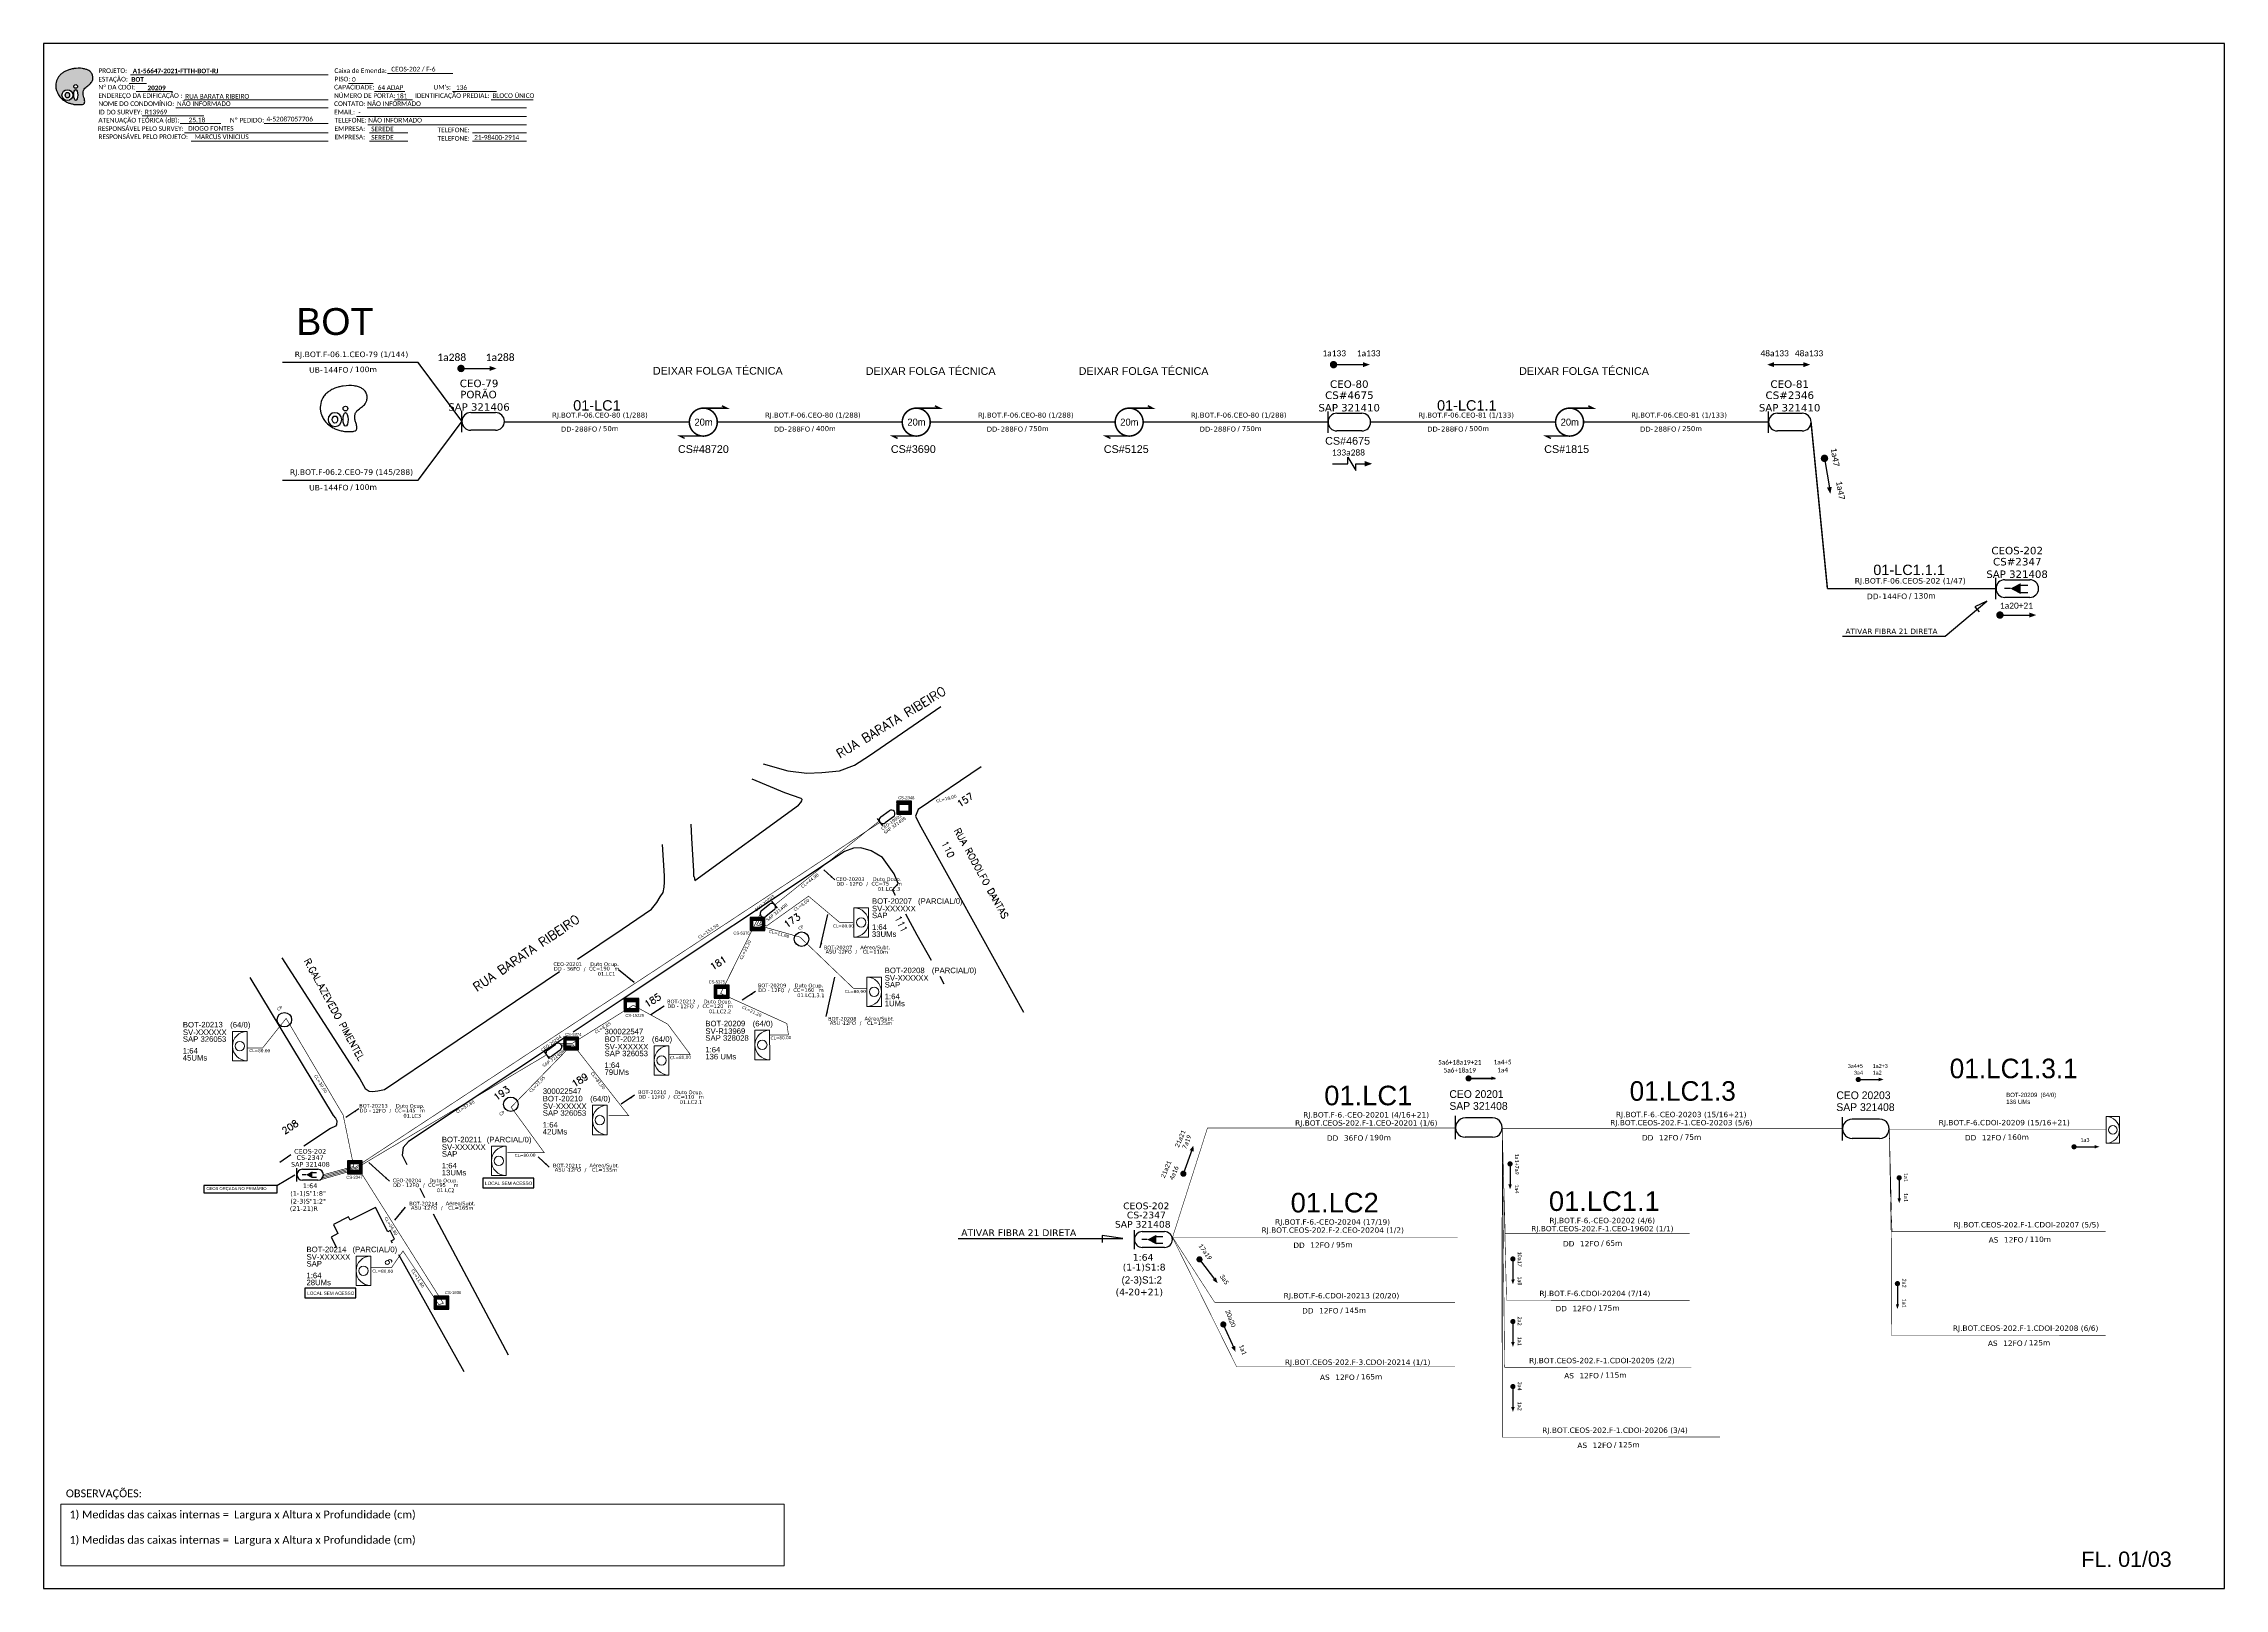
# Model space of a CAD drawing. Header units: inches. Extents: x 3370 to 6145, y 84 to 678.
# Drawn here: x 3370 to 4208, y 84 to 678 of the extents above; entities that cross this region are included whole.
import ezdxf
from ezdxf.enums import TextEntityAlignment as Align

# ---------------------------------------------------------------- set-up
doc = ezdxf.new("R2010")
doc.units = ezdxf.units.IN
doc.header["$MEASUREMENT"] = 0
doc.linetypes.add('ARILSUPP', pattern=[2.98, 1.42, -0.71, 0.14, -0.71])
for name, color, linetype in [('10.1-Caixas Subterrâneas', 5, 'Continuous'), ('20.4-CEO', 1, 'Continuous'), ('20.4-CEOS', 1, 'Continuous'), ('20.5-CABO AÉREO', 1, 'Continuous'), ('20.5-CEO', 1, 'Continuous'), ('CAP a instalar', 1, 'Continuous'), ('celulas gpon', 7, 'Continuous'), ('CEO', 1, 'Continuous'), ('label_cabos', 7, 'Continuous'), ('LC1', 3, 'Continuous'), ('Legenda', 1, 'Continuous'), ('Meio Fio', 7, 'Continuous'), ('ml', 1, 'Continuous'), ('MUB', 252, 'Continuous'), ('SETA', 7, 'Continuous'), ('surveys', 7, 'Continuous'), ('surveys legendas', 7, 'Continuous'), ('texto', 255, 'Continuous'), ('Txtruas', 150, 'Continuous')]:
    doc.layers.add(name, color=color, linetype=linetype)
for name, color, linetype, lineweight in [("20.0-LEGENDA DOS CDO'S", 1, 'Continuous', 0), ('20.1-CDO_INTERIOR', 1, 'Continuous', 0), ('40.1-ETIQUETAS', 1, 'Continuous', 20)]:
    doc.layers.add(name, color=color, linetype=linetype, lineweight=lineweight)
doc.layers.add('EXTRA', color=50, linetype='Continuous', plot=False)
doc.styles.add('ARIAL', font='arial.ttf')
doc.styles.add('DIGICADE', font='arial.ttf')
doc.styles.add('ROMANS', font='romans.shx')
doc.styles.add('siredit', font='verdana.ttf')
doc.styles.add('WMF-Calibri0', font='calibri.ttf')
doc.styles.add('WMF-Calibri1', font='calibrib.ttf')
doc.linetypes.add('FENCELINE1', pattern='A,0.25,-0.1,[133,ltypeshp.shx,S=0.1,R=0,X=-0.1,Y=0],-0.1,1', length=1.45)
doc.dimstyles.new('CC', dxfattribs={"dimtxt": 1, "dimasz": 2, "dimexe": 0.18, "dimexo": 0.0625, "dimgap": 0.09, "dimtad": 0, "dimdec": 0, "dimrnd": 1, "dimzin": 0, "dimdsep": 46, "dimtxsty": 'siredit', "dimblk": 'NONE', "dimcen": 0, "dimse1": 1, "dimse2": 1, "dimsd1": 1, "dimsd2": 1, "dimclrt": 7, "dimadec": 0, "dimazin": 0, "dimtfac": 1, "dimtdec": 0, "dimtofl": 0, "dimtmove": 0, "dimatfit": 3, "dimfxl": 0, "dimtolj": 1, "dimtzin": 0, "dimarcsym": 0})

# ---------------------------------------------------------------- blocks, each defined once
blk = doc.blocks.new('*X7')
at = {"color": 0, "linetype": 'Continuous'}
for p, q in [((-1.25, 0.34099), (-0.49099, 1.1)), ((-1.25, 0.517767), (-0.667767, 1.1)), ((-1.25, 0.694544), (-0.844544, 1.1)), ((-1.25, 0.87132), (-1.02132, 1.1)), ((-1.25, 1.048097), (-1.198097, 1.1)), ((-1.25, 0.164214), (-0.8035, 0.610714)), ((-1.25, -0.012563), (-0.8035, 0.433937)), ((-1.25, -0.18934), (-0.8035, 0.25716)), ((-1.25, -0.366117), (-0.8035, 0.080383)), ((-0.789214, 0.625), (-0.314214, 1.1)), ((-0.612437, 0.625), (-0.137437, 1.1)), ((-0.43566, 0.625), (0.03934, 1.1)), ((-0.258883, 0.625), (0.216117, 1.1)), ((-0.082107, 0.625), (0.392893, 1.1)), ((0.09467, 0.625), (0.56967, 1.1)), ((0.271447, 0.625), (0.746447, 1.1)), ((0.448223, 0.625), (0.923223, 1.1)), ((0.625, 0.625), (1.1, 1.1)), ((0.801777, 0.625), (1.25, 1.073223)), ((0.8035, 0.449947), (1.25, 0.896447)), ((0.8035, 0.27317), (1.25, 0.71967)), ((0.8035, 0.096393), (1.25, 0.542893)), ((0.8035, -0.080383), (1.25, 0.366117)), ((0.8035, -0.25716), (1.25, 0.18934)), ((0.8035, -0.433937), (1.25, 0.012563)), ((-1.25, -0.542893), (-0.8035, -0.096393)), ((-1.25, -0.71967), (-0.8035, -0.27317)), ((-1.25, -0.896447), (-0.8035, -0.449947)), ((-1.25, -1.073223), (-0.801777, -0.625)), ((-1.1, -1.1), (-0.625, -0.625)), ((-0.923223, -1.1), (-0.448223, -0.625)), ((-0.746447, -1.1), (-0.271447, -0.625)), ((-0.56967, -1.1), (-0.09467, -0.625)), ((-0.392893, -1.1), (0.082107, -0.625)), ((-0.216117, -1.1), (0.258883, -0.625)), ((-0.03934, -1.1), (0.43566, -0.625)), ((0.137437, -1.1), (0.612437, -0.625)), ((0.314214, -1.1), (0.789214, -0.625)), ((0.49099, -1.1), (1.25, -0.34099)), ((0.667767, -1.1), (1.25, -0.517767)), ((0.8035, -0.610714), (1.25, -0.164214)), ((0.844544, -1.1), (1.25, -0.694544)), ((1.02132, -1.1), (1.25, -0.87132)), ((1.198097, -1.1), (1.25, -1.048097))]:
    blk.add_line(p, q, dxfattribs=at)
blk = doc.blocks.new('MANHOLE_MQ')
at = {"color": 0, "linetype": 'Continuous'}
for p, q in [((0.0000062, 0.0000057), (-0.0000063, 0.0000057)), ((-0.0000063, 0.0000057), (-0.0000063, -0.0000053)), ((-0.000004, 0.0000033), (0.000004, 0.0000033)), ((-0.000004, -0.0000029), (-0.000004, 0.0000033)), ((0.000004, 0.0000033), (0.000004, -0.0000029)), ((0.0000062, -0.0000053), (0.0000062, 0.0000057)), ((-0.0000063, -0.0000053), (0.0000062, -0.0000053)), ((0.000004, -0.0000029), (-0.000004, -0.0000029)), ((0.000004, -0.0000029), (0.000004, -0.0000029))]:
    blk.add_line(p, q, dxfattribs=at)
at = {"color": 0, "linetype": 'Continuous', "xscale": 5e-06, "yscale": 5e-06, "zscale": 1e-05}
blk.add_blockref('*X7', (0, 0.0000002), dxfattribs=at)
blk = doc.blocks.new('CDOI_CT_ESQ')
at = {"layer": '20.1-CDO_INTERIOR', "color": 0, "lineweight": 18}
blk.add_lwpolyline([(-2.12, -2.13), (-2.12, 2.12), (0, 2.12), (0.01, -2.13)], close=True, dxfattribs=at)
blk.add_circle((-1.06, 0), 0.68, dxfattribs=at)
blk.add_arc((0.01, 0), 2.13, 90.0276, 270.0276, dxfattribs=at)
at = {"layer": "20.0-LEGENDA DOS CDO'S", "color": 0, "style": 'ARIAL'}
for tag, p in [('CDO_N', (-9.3, 2.69)), ('SAP', (-9.3, 0.61)), ('SURVEY', (-9.3, 1.6)), ('1:XX', (-9.31, -1.08)), ('UMS', (-9.31, -2.09))]:
    blk.add_attdef(tag, p, '', height=0.68, rotation=359.9724, dxfattribs=at)
blk.add_attdef('FIBRAS_UTILIZADAS', text='', height=0.68, rotation=359.9724, dxfattribs=at).set_placement((-1.59, 2.69), align=Align.CENTER)
blk = doc.blocks.new('Inst CDOI-64')
at = {"layer": '20.1-CDO_INTERIOR', "color": 1, "lineweight": 18}
blk.add_lwpolyline([(-2.12, -2.13), (-2.12, 2.12), (0, 2.12), (0.01, -2.13)], close=True, dxfattribs=at)
blk.add_circle((-1.06, 0), 0.68, dxfattribs=at)
blk.add_arc((0.01, 0), 2.13, 90.0276, 270.0276, dxfattribs=at)
at = {"layer": "20.0-LEGENDA DOS CDO'S", "style": 'ARIAL'}
for tag, p, rotation in [('FID', (-9.3, 2.69), 0.118), ('SAP', (-9.3, 0.61), 359.9724), ('SURVEY', (-9.3, 1.6), 359.9724), ('1:XX', (-9.31, -1.08), 359.9724), ('UMS', (-9.31, -2.09), 359.9724)]:
    blk.add_attdef(tag, p, '', height=0.8, rotation=rotation, dxfattribs=at)
at = {"layer": "20.0-LEGENDA DOS CDO'S"}
for tag, p, style, flags in [('ID_ATIVIDADE', (-9.3, 3.78), 'ARIAL', 3), ('FATOR', (-1.5, 3.78), 'ARIAL', 1), ('QTDE', (-9.18, -3.66), 'DIGICADE', 3)]:
    blk.add_attdef(tag, p, '', height=0.8, rotation=0.118, dxfattribs=dict(at, style=style, flags=flags))
at = {"layer": "20.0-LEGENDA DOS CDO'S", "style": 'ARIAL'}
blk.add_attdef('FIBRAS_UTILIZADAS', text='', height=0.8, rotation=359.9724, dxfattribs=at).set_placement((-0.99, 2.69), align=Align.CENTER)
blk = doc.blocks.new('Inst CB DT OCUP CFOA-SM-DD-S-36')
at = {"layer": 'label_cabos', "color": 0, "style": 'siredit'}
for tag, flags, p in [('ID_ATIVIDADE', 3, (1.31, 2.67)), ('FATOR', 1, (11.56, 2.55))]:
    blk.add_attdef(tag, text='', height=1, rotation=359.69001, dxfattribs=dict(at, flags=flags)).set_placement(p, align=Align.MIDDLE_CENTER)
for tag, p in [('TIPO_CABO', (1.11, 0)), ('DESTINO_CABO', (3.13, 1.26)), ('CABO', (4.69, -0.05)), ('/', (7.71, -0.05)), ('LANCE', (10.41, 0.02)), ('TIPO_CABO', (13.11, 1.24)), ('UND', (16.46, 0)), ('FID', (13.65, -1.41))]:
    blk.add_attdef(tag, text='', height=1, rotation=359.69001, dxfattribs=at).set_placement(p, align=Align.MIDDLE_CENTER)
blk.add_attdef('QTDE', (11.93, -0.45), '', height=1, rotation=359.69001, dxfattribs=at)
blk = doc.blocks.new('_None')
blk = doc.blocks.new('Inst CB DT OCUP CFOA-SM-DD-S-12')
at = {"layer": 'label_cabos', "color": 0, "style": 'siredit'}
for tag, flags, p in [('ID_ATIVIDADE', 3, (1.31, 2.67)), ('FATOR', 1, (11.56, 2.55))]:
    blk.add_attdef(tag, text='', height=1, rotation=359.69001, dxfattribs=dict(at, flags=flags)).set_placement(p, align=Align.MIDDLE_CENTER)
for tag, p in [('TIPO_CABO', (1.11, 0)), ('DESTINO_CABO', (3.13, 1.26)), ('CABO', (4.69, -0.05)), ('/', (7.71, -0.05)), ('LANCE', (10.41, 0.02)), ('TIPO_CABO', (13.11, 1.24)), ('UND', (16.46, 0)), ('FID', (13.65, -1.41))]:
    blk.add_attdef(tag, text='', height=1, rotation=359.69001, dxfattribs=at).set_placement(p, align=Align.MIDDLE_CENTER)
blk.add_attdef('QTDE', (11.93, -0.45), '', height=1, rotation=359.69001, dxfattribs=at)
blk = doc.blocks.new('LEGENDA DOS CABOS')
at = {"layer": 'EXTRA', "color": 0, "style": 'siredit'}
for tag, p in [('ID', (4.6, 0.97)), ('XX', (9.03, 0.97))]:
    blk.add_attdef(tag, text='', height=0.48, rotation=359.69001, dxfattribs=at).set_placement(p, align=Align.MIDDLE_CENTER)
at = {"layer": 'Legenda', "color": 0, "style": 'siredit'}
for tag, p in [('TIPO_CABO', (1.31, 0)), ('CABO', (4.69, -0.05)), ('/', (6.81, -0.05)), ('METROS', (10.03, -0.05))]:
    blk.add_attdef(tag, text='', height=0.8, rotation=359.69001, dxfattribs=at).set_placement(p, align=Align.MIDDLE_CENTER)
blk = doc.blocks.new('A$C0CDF1BB7')
at = {"layer": 'Txtruas'}
blk.add_line((9.78, 5.66), (2.58, 5.66), dxfattribs=at)
for points in [[(0, 0), (0.01, 6.19)], [(9.77, 0.52), (2.57, 0.52)]]:
    blk.add_lwpolyline(points, dxfattribs=at)
for centre, start, end in [((2.57, 3.09), 89.92108, 269.92248), ((9.78, 3.09), 269.92108, 89.92248)]:
    blk.add_arc(centre, 2.57, start, end, dxfattribs=at)
blk = doc.blocks.new('ETIQUETA_RS5F')
at = {"layer": '40.1-ETIQUETAS', "color": 0, "style": 'siredit'}
blk.add_text('/', height=1.5, dxfattribs=at).set_placement((1.55, -1.95), align=Align.MIDDLE_RIGHT)
for tag, p in [('ETIQUETA_R_SECUNDARIA', (1.18, 2.1)), ('ETIQUETA_R_PRIMARIA', (1.18, 4.1)), ('F_ATIVAS/F_MORTAS', (1.11, -4.24))]:
    blk.add_attdef(tag, text='', height=1.5, dxfattribs=at).set_placement(p, align=Align.MIDDLE_CENTER)
for tag, p in [('TIPO_CABO', (-6.62, -2.12)), ('CAP_CABO', (0.37, -2.09))]:
    blk.add_attdef(tag, text='', height=1.5, dxfattribs=at).set_placement(p, align=Align.MIDDLE_RIGHT)
blk.add_attdef('METROS', text='', height=1.5, dxfattribs=at).set_placement((2.11, -1.95), align=Align.MIDDLE_LEFT)
for tag, p in [('FUSÃO_1', (0.82, -8.39)), ('FUSÃO_2', (0.82, -10.6)), ('FUSÃO_3', (0.82, -12.93)), ('FUSÃO_4', (0.82, -15.14)), ('FUSÃO_5', (0.82, -17.16))]:
    blk.add_attdef(tag, text='', height=1.5, dxfattribs=at).set_placement(p, align=Align.CENTER)
blk = doc.blocks.new('CDOI_INT')
at = {"layer": '20.1-CDO_INTERIOR', "color": 0, "lineweight": 18}
blk.add_lwpolyline([(4.25, -4.25), (4.25, 4.25), (0, 4.25), (0, -4.25)], close=True, dxfattribs=at)
blk.add_circle((2.12, 0), 1.36, dxfattribs=at)
blk.add_arc((0, 0), 4.25, 270, 90, dxfattribs=at)
at = {"layer": "20.0-LEGENDA DOS CDO'S", "color": 0, "style": 'ARIAL'}
for tag, p in [('SAP', (-0.08, 6.23)), ('CDO_N', (-0.08, 10.38)), ('SURVEY', (-0.08, 8.2)), ('SPLITER_1', (21.18, 10.38)), ('SPLITER_2', (21.19, 8.68)), ('1:XX', (5.94, -2.22)), ('UMS', (5.94, -4.24))]:
    blk.add_attdef(tag, p, '', height=1.36, dxfattribs=at)
blk.add_attdef('FIBRAS_UTILIZADAS', text='', height=1.36, dxfattribs=at).set_placement((15.34, 10.38), align=Align.CENTER)
blk = doc.blocks.new('OI')
h = blk.add_hatch(color=40)
edge = h.paths.add_edge_path()
edge.add_spline(control_points=[(4.35, -0.67), (3.92, -0.99), (3.26, -1.5), (2.81, -2.59), (2.9, -3.5), (3.06, -4.27), (3.31, -4.85), (3.37, -5.39), (3.4, -5.88), (3.2, -6.4), (2.54, -6.61), (1.65, -6.63), (0.55, -6.67), (-0.56, -6.42), (-1.61, -6.14), (-2.77, -5.61), (-3.92, -4.77), (-4.89, -3.7), (-5.34, -2.65), (-5.6, -1.94), (-5.85, -0.96), (-5.71, 0.47), (-5.1, 2.02), (-4.14, 3.02), (-3.3, 3.61), (-2.37, 4.16), (-1.36, 4.44), (-0.56, 4.7), (0.79, 4.85), (2.24, 4.97), (3.79, 4.57), (4.67, 4.21), (5.44, 3.65), (5.76, 2.99), (6.03, 2.21), (6.01, 1.46), (5.72, 0.64), (5.31, 0.08), (4.88, -0.38), (4.51, -0.55), (4.35, -0.67)], knot_values=[0, 0, 0, 0, 1.60434, 2.417191, 3.427595, 4.282808, 4.776746, 5.304182, 5.888771, 6.258406, 6.858137, 7.79129, 8.986195, 10.124242, 11.187857, 12.242908, 13.953784, 15.414161, 16.515391, 17.349188, 17.675853, 19.552021, 21.515531, 22.568638, 23.63245, 24.621084, 25.782718, 26.745347, 27.142653, 29.870543, 31.004649, 31.921532, 32.709589, 33.801391, 34.042471, 35.192333, 35.971461, 36.628871, 37.254359, 37.836911, 37.836911, 37.836911, 37.836911], degree=3, periodic=0)
h.paths.add_polyline_path([(1.13, -0.87, -1), (-0.04, -0.87, -1)], flags=16)
edge = h.paths.add_edge_path(flags=16)
edge.add_ellipse((0.56, -3.59), major_axis=(-0.02, 1.71), ratio=0.361305, start_angle=0, end_angle=360)
h.paths.add_polyline_path([(-0.36, -3.62, -1), (-3.8, -3.62, -1)], flags=16)
edge = h.paths.add_edge_path(flags=0)
edge.add_ellipse((-2.08, -3.62), major_axis=(0, 0.885), ratio=0.758294, start_angle=0, end_angle=360)
at = {"color": 40}
for centre, radius in [((-2.08, -3.62), 1.72), ((0.54, -0.87), 0.587)]:
    blk.add_circle(centre, radius, dxfattribs=at)
blk.add_ellipse((-2.08, -3.62), major_axis=(0, 0.885), ratio=0.758294, start_param=-3.141592653589792, end_param=3.141592653589792, dxfattribs=at)
blk.add_ellipse((0.56, -3.59), major_axis=(-0.02, 1.71), ratio=0.361305, dxfattribs=at)
at = {"color": 40, "start_tangent": (-0.800898, -0.598801), "end_tangent": (-0.800898, -0.598801)}
blk.add_spline([(4.35, -0.67), (3.2, -1.78), (2.9, -2.54), (2.92, -3.55), (3.12, -4.38), (3.28, -4.85), (3.37, -5.37), (3.35, -5.95), (3.2, -6.29), (2.66, -6.55), (1.73, -6.63), (0.54, -6.62), (-0.58, -6.41), (-1.6, -6.11), (-2.56, -5.67), (-3.95, -4.67), (-4.89, -3.56), (-5.37, -2.56), (-5.64, -1.78), (-5.72, -1.46), (-5.63, 0.42), (-4.84, 2.22), (-4.13, 2.99), (-3.27, 3.62), (-2.4, 4.09), (-1.3, 4.47), (-0.37, 4.72), (0.02, 4.77), (2.75, 4.8), (3.85, 4.53), (4.69, 4.16), (5.31, 3.68), (5.85, 2.73), (5.93, 2.5), (5.94, 1.35), (5.67, 0.62), (5.29, 0.08), (4.84, -0.36), (4.35, -0.67)], degree=3, dxfattribs=at)

msp = doc.modelspace()

# ---------------------------------------------------------------- linework, layer by layer
at = {"color": 0, "lineweight": 0}
for p, q in [((3376.48, 116.44), (3654.73, 116.44)), ((3376.48, 92.74), (3376.48, 116.44)), ((3654.73, 116.44), (3654.73, 92.74)), ((3654.73, 92.74), (3376.48, 92.74))]:
    msp.add_line(p, q, dxfattribs=at)
msp.add_lwpolyline([(3369.92, 84.05), (4208.49, 84.05), (4208.49, 678.05), (3369.92, 678.05), (3369.92, 84.05)])
at = {"color": 7, "lineweight": 0}
for points in [[(3402.88, 662.73), (3409.43, 662.73)], [(3403.39, 666.01), (3479.37, 666.01)], [(3487.16, 662.78), (3496.65, 662.78)], [(3502.2, 666.5), (3527.34, 666.5)], [(3405.54, 659.66), (3419.48, 659.66)], [(3424.11, 656.43), (3479.37, 656.43)], [(3497.21, 659.66), (3508.83, 659.66)], [(3504.8, 656.43), (3511.74, 656.43)], [(3527.15, 659.66), (3544.01, 659.66)], [(3541.97, 656.43), (3558.14, 656.43)], [(3407.86, 650.25), (3431.49, 650.25)], [(3420.7, 653.31), (3479.37, 653.31)], [(3422.39, 647.28), (3438.07, 647.28)], [(3454.73, 647.29), (3479.22, 647.29)], [(3455.23, 647.29), (3479.38, 647.29)], [(3490.29, 650.08), (3555.55, 650.08)], [(3494.33, 653.31), (3555.55, 653.31)], [(3494.57, 646.84), (3555.55, 646.84)], [(3424.11, 643.73), (3479.37, 643.73)], [(3426.6, 640.49), (3479.37, 640.49)], [(3495.18, 643.73), (3509.98, 643.73)], [(3495.18, 640.49), (3509.98, 640.49)], [(3534.78, 643.73), (3555.55, 643.73)], [(3534.78, 640.49), (3555.55, 640.49)]]:
    msp.add_lwpolyline(points, dxfattribs=at)
at = {"color": 0}
for points, const_width in [([(3529.72, 553.13, 1), (3531.14, 553.14, 1)], 1.42), ([(3865.22, 554.61, 1), (3866.65, 554.61, 1)], 1.42), ([(3623.59, 537.89, 1.000012), (3623.59, 527.14, 0.999978)], 0.597), ([(3705.46, 537.89, 1.000012), (3705.46, 527.14, 0.999978)], 0.597), ([(3787.34, 537.89, 1.000012), (3787.34, 527.14, 0.999978)], 0.597), ([(3956.69, 537.89, 1.000012), (3956.69, 527.14, 0.999978)], 0.597), ([(4054.6, 519.28, 1), (4054.83, 517.88, 1)], 1.42), ([(3917.85, 280.74, 1), (3917.85, 279.56, 1)], 1.17), ([(3807.99, 242.95, 1), (3808.39, 244.06, 1)], 1.18), ([(3933.8, 247.77, 1), (3933.8, 246.77, 1)], 1), ([(3814.03, 211.03, 1), (3814.74, 210.09, 1)], 1.18), ([(3934.9, 211.23, 1), (3934.9, 210.23, 1)], 1), ([(3823.3, 186.08, 1), (3823.78, 185, 1)], 1.18), ([(3934.9, 187.16, 1), (3934.9, 186.16, 1)], 1), ([(3934.9, 162.16, 1), (3934.9, 161.16, 1)], 1)]:
    msp.add_lwpolyline(points, format="xyb", close=True, dxfattribs=dict(at, const_width=const_width))
for points in [[(3865.94, 554.61), (3877.29, 554.61)], [(4035.29, 554.61), (4046.64, 554.61)], [(3871.47, 516.47), (3871.47, 518.99), (3874.47, 513.96), (3874.48, 516.47)]]:
    msp.add_lwpolyline(points, dxfattribs=at)
at = {"color": 0, "const_width": 0.56}
for points in [[(3623.59, 537.89), (3632.55, 537.89), (3630.76, 538.79)], [(3705.46, 537.89), (3714.43, 537.89), (3712.63, 538.79)], [(3787.34, 537.89), (3796.3, 537.89), (3794.51, 538.79)], [(3956.69, 537.89), (3965.65, 537.89), (3963.86, 538.79)], [(3623.59, 527.14), (3614.63, 527.14), (3616.42, 526.24)], [(3705.46, 527.14), (3696.5, 527.14), (3698.3, 526.24)], [(3787.34, 527.14), (3778.38, 527.14), (3780.17, 526.24)], [(3956.69, 527.14), (3947.73, 527.14), (3949.52, 526.24)]]:
    msp.add_lwpolyline(points, dxfattribs=at)
at = {"color": 1}
for points in [[(4061.63, 450.14), (4101.12, 450.14), (4117.12, 463.7), (4112.56, 461.5), (4114.2, 459.62)], [(3721.61, 218.53), (3784.93, 218.53), (3776.93, 219.79), (3776.93, 216.99)]]:
    msp.add_lwpolyline(points, dxfattribs=at)
at = {"color": 7, "const_width": 1.42}
msp.add_lwpolyline([(4121.46, 458.31, 1), (4122.89, 458.32, 1)], format="xyb", close=True, dxfattribs=at)
at = {"color": 7}
msp.add_lwpolyline([(4122.17, 458.31), (4133.53, 458.31)], dxfattribs=at)
at = {"const_width": 1}
for points in [[(4067.2, 279.72, 1), (4068.2, 279.72, 1)], [(4150.18, 253.85, 1), (4151.18, 253.85, 1)], [(4083.44, 242.43, 1), (4083.44, 241.43, 1)], [(4082.76, 201.74, 1), (4082.76, 200.74, 1)]]:
    msp.add_lwpolyline(points, format="xyb", close=True, dxfattribs=at)
at = {"color": 40}
for centre, major_axis, ratio, start_param, end_param in [((3485.98, 537.72), (0.638, 0.638), 1, 5.500463, 11.783648), ((3481.96, 533.49), (2.64, 0.01), 1, 0.000001, 6.283186), ((3481.96, 533.49), (0, 1.36), 0.758294, 1.570796326795015, 7.853981633974601)]:
    msp.add_ellipse(centre, major_axis=major_axis, ratio=ratio, start_param=start_param, end_param=end_param, dxfattribs=at)
msp.add_ellipse((3486.02, 533.55), major_axis=(-0.04, 2.63), ratio=0.361305, dxfattribs=at)
msp.add_open_spline([(3491.83, 538.05), (3491.17, 537.55), (3490.15, 536.77), (3489.47, 535.08), (3489.61, 533.69), (3489.86, 532.5), (3490.25, 531.62), (3490.35, 530.8), (3490.39, 530.04), (3490.09, 529.24), (3489.07, 528.91), (3487.71, 528.87), (3486.01, 528.81), (3484.31, 529.18), (3482.69, 529.62), (3480.9, 530.43), (3479.14, 531.72), (3477.64, 533.36), (3476.94, 534.97), (3476.54, 536.05), (3476.16, 537.57), (3476.37, 539.75), (3477.3, 542.15), (3478.76, 543.68), (3480.06, 544.6), (3481.49, 545.44), (3483.03, 545.88), (3484.26, 546.28), (3486.34, 546.52), (3488.55, 546.7), (3490.94, 546.1), (3492.29, 545.55), (3493.48, 544.69), (3493.98, 543.68), (3494.4, 542.49), (3494.37, 541.32), (3493.92, 540.06), (3493.3, 539.2), (3492.63, 538.5), (3492.07, 538.22), (3491.83, 538.05)], degree=3, knots=[0, 0, 0, 0, 1.60434, 2.417191, 3.427595, 4.282808, 4.776746, 5.304182, 5.888771, 6.258406, 6.858137, 7.79129, 8.986195, 10.124242, 11.187857, 12.242908, 13.953784, 15.414161, 16.515391, 17.349188, 17.675853, 19.552021, 21.515531, 22.568638, 23.63245, 24.621084, 25.782718, 26.745347, 27.142653, 29.870543, 31.004649, 31.921532, 32.709589, 33.801391, 34.042471, 35.192333, 35.971461, 36.628871, 37.254359, 37.836911, 37.836911, 37.836911, 37.836911], dxfattribs=at)
at = {"layer": '20.1-CDO_INTERIOR', "color": 0, "lineweight": 18}
for points in [[(3687.16, 334.48), (3687.16, 345.78), (3681.51, 345.78), (3681.51, 334.48)], [(3692.07, 307.82), (3692.07, 319.12), (3686.42, 319.13), (3686.42, 307.83)], [(3442.55, 286.93), (3442.54, 298.23), (3448.19, 298.23), (3448.2, 286.94)], [(3604.71, 281.4), (3604.71, 292.7), (3610.35, 292.71), (3610.36, 281.41)], [(3580.96, 258.5), (3580.95, 269.8), (3586.6, 269.8), (3586.61, 258.5)]]:
    msp.add_lwpolyline(points, close=True, dxfattribs=at)
at = {"layer": '20.1-CDO_INTERIOR', "color": 8, "lineweight": 18}
msp.add_lwpolyline([(3542.13, 242.77), (3542.13, 254.07), (3547.78, 254.07), (3547.78, 242.77)], close=True, dxfattribs=at)
at = {"layer": '20.1-CDO_INTERIOR', "color": 0, "lineweight": 18}
for centre in [(3684.34, 340.13), (3689.25, 313.48), (3445.37, 292.58), (3607.53, 287.05), (3583.78, 264.15)]:
    msp.add_circle(centre, 1.81, dxfattribs=at)
at = {"layer": '20.1-CDO_INTERIOR', "color": 8, "lineweight": 18}
msp.add_circle((3544.96, 248.42), 1.81, dxfattribs=at)
at = {"layer": '20.1-CDO_INTERIOR', "color": 0, "lineweight": 18}
for centre, start, end in [((3681.51, 340.13), 269.97241, 89.97241), ((3686.42, 313.48), 269.97241, 89.97241), ((3448.2, 292.58), 90.02759, 270.02759), ((3610.36, 287.06), 90.02759, 270.02759), ((3586.61, 264.15), 90.02759, 270.02759)]:
    msp.add_arc(centre, 5.65, start, end, dxfattribs=at)
at = {"layer": '20.1-CDO_INTERIOR', "color": 8, "lineweight": 18}
msp.add_arc((3547.78, 248.42), 5.65, 90.02759, 270.02759, dxfattribs=at)
at = {"layer": '20.4-CEO', "color": 0}
for p, q in [((3534.15, 536.2), (3543.7, 536.2)), ((3543.7, 529.39), (3534.15, 529.39))]:
    msp.add_line(p, q, dxfattribs=at)
at = {"layer": '20.4-CEO', "color": 0, "const_width": 0.569}
for points in [[(3461.76, 555.53), (3513.86, 555.47), (3530.75, 532.79)], [(3461.76, 510.16), (3513.86, 510.14), (3530.75, 532.79)]]:
    msp.add_lwpolyline(points, dxfattribs=at)
at = {"layer": '20.4-CEO', "color": 0}
msp.add_lwpolyline([(3530.75, 528.69), (3530.75, 536.9)], dxfattribs=at)
for centre, start, end in [((3534.15, 532.79), 90, 270), ((3543.7, 532.79), 270, 90)]:
    msp.add_arc(centre, 3.4, start, end, dxfattribs=at)
at = {"layer": '20.4-CEOS', "color": 0}
for p, q in [((3867.24, 535.92), (3876.79, 535.92)), ((3876.79, 529.11), (3867.24, 529.11)), ((4036.59, 535.92), (4046.14, 535.92)), ((4046.14, 529.11), (4036.59, 529.11)), ((3469.45, 245.21), (3475.38, 245.21)), ((3475.38, 240.99), (3469.45, 240.99))]:
    msp.add_line(p, q, dxfattribs=at)
at = {"layer": '20.4-CEOS', "color": 5}
for p, q in [((4124.07, 471.91), (4133.62, 471.91)), ((4133.62, 465.1), (4124.07, 465.1)), ((3792.4, 221.23), (3800.94, 221.23)), ((3800.94, 215.14), (3792.4, 215.14))]:
    msp.add_line(p, q, dxfattribs=at)
at = {"layer": '20.4-CEOS', "color": 0}
for points in [[(3863.83, 528.41), (3863.83, 536.62)], [(4033.18, 528.41), (4033.18, 536.62)], [(3467.34, 240.55), (3467.34, 245.65)], [(3473.11, 243.94), (3474.91, 243.94)], [(3470.78, 243.1), (3469.35, 243.1)], [(3473.11, 242.18), (3474.91, 242.18)]]:
    msp.add_lwpolyline(points, dxfattribs=at)
at = {"layer": '20.4-CEOS', "color": 5}
for points in [[(4120.66, 464.4), (4120.66, 472.61)], [(4129.97, 469.85), (4132.87, 469.85)], [(4126.21, 468.5), (4123.91, 468.5)], [(4129.97, 467.02), (4132.87, 467.02)], [(3789.36, 214.51), (3789.36, 221.85)], [(3794.32, 218.18), (3792.26, 218.18)], [(3797.69, 219.39), (3800.28, 219.39)], [(3797.69, 216.86), (3800.28, 216.86)]]:
    msp.add_lwpolyline(points, dxfattribs=at)
for points in [[(4126.21, 468.5, 0, 4.2, 0), (4130.15, 468.5, 4.2, 4.2, 0)], [(3794.32, 218.18, 0, 3.76, 0), (3797.84, 218.18, 3.76, 3.76, 0)]]:
    msp.add_lwpolyline(points, format="xyseb", dxfattribs=at)
at = {"layer": '20.4-CEOS', "color": 0}
msp.add_lwpolyline([(3470.78, 243.1, 0, 2.61, 0), (3473.22, 243.1, 2.61, 2.61, 0)], format="xyseb", dxfattribs=at)
for centre, radius, start, end in [((3867.24, 532.52), 3.4, 90, 270), ((3876.79, 532.52), 3.4, 270, 90), ((4036.59, 532.52), 3.4, 90, 270), ((4046.14, 532.52), 3.4, 270, 90), ((3469.45, 243.1), 2.11, 90, 270), ((3475.38, 243.1), 2.11, 270, 90)]:
    msp.add_arc(centre, radius, start, end, dxfattribs=at)
at = {"layer": '20.4-CEOS', "color": 5}
for centre, radius, start, end in [((4124.07, 468.5), 3.4, 90, 270), ((4133.62, 468.5), 3.4, 270, 90), ((3792.4, 218.18), 3.04, 90, 270), ((3800.94, 218.18), 3.04, 270, 90)]:
    msp.add_arc(centre, radius, start, end, dxfattribs=at)
at = {"layer": '20.5-CABO AÉREO', "color": 0, "ltscale": 8, "const_width": 0.569}
for points in [[(3547.09, 532.52), (3618.21, 532.52)], [(3628.97, 532.52), (3700.09, 532.52)], [(3710.84, 532.52), (3781.96, 532.52)], [(3792.71, 532.52), (3863.83, 532.52)], [(3880.19, 532.52), (3951.31, 532.52)], [(3962.06, 532.52), (4033.18, 532.52)], [(4049.54, 532.52), (4055.84, 468.5)], [(4055.84, 468.5), (4120.66, 468.5)]]:
    msp.add_lwpolyline(points, dxfattribs=at)
at = {"layer": '20.5-CEO', "color": 0}
for p, q in [((3691.81, 380.7), (3695.05, 383.04)), ((3696.73, 380.73), (3693.49, 378.39)), ((3563.68, 291.04), (3566.92, 293.38)), ((3568.59, 291.07), (3565.35, 288.73))]:
    msp.add_line(p, q, dxfattribs=at)
at = {"layer": '20.5-CEO', "color": 5}
for p, q in [((3645.97, 344.7), (3649.07, 347.17)), ((3650.83, 344.96), (3647.73, 342.49))]:
    msp.add_line(p, q, dxfattribs=at)
at = {"layer": '20.5-CEO', "color": 0}
for points in [[(3690.49, 380.1), (3692.5, 377.31)], [(3562.35, 290.44), (3564.37, 287.65)]]:
    msp.add_lwpolyline(points, dxfattribs=at)
at = {"layer": '20.5-CEO', "color": 5}
msp.add_lwpolyline([(3652.12, 345.62), (3650, 348.28)], dxfattribs=at)
at = {"layer": '20.5-CEO', "color": 0}
for centre, start, end in [((3692.65, 379.54), 125.91777, 305.91777), ((3695.89, 381.89), 305.91777, 125.91777), ((3567.75, 292.23), 305.91777, 125.91777), ((3564.52, 289.88), 125.91777, 305.91777)]:
    msp.add_arc(centre, 1.43, start, end, dxfattribs=at)
at = {"layer": '20.5-CEO', "color": 5}
for centre, start, end in [((3646.85, 343.59), 128.57418, 308.57418), ((3649.95, 346.07), 308.57418, 128.57418)]:
    msp.add_arc(centre, 1.41, start, end, dxfattribs=at)
at = {"layer": 'CAP a instalar', "color": 0, "ltscale": 5}
for points, const_width in [([(3477.5, 242.58), (3489.84, 246), (3691.48, 378.59)], 0.236), ([(3691.27, 379.16), (3651.11, 346.88)], 0.236), ([(3646.65, 342.17), (3645.21, 339.49), (3647.93, 338.77), (3664.05, 350.22), (3664.05, 350.22), (3676.08, 340.08), (3681.18, 340.09)], 0.236), ([(3645.89, 342.5), (3644.13, 339.16), (3660.76, 334.49), (3681.5, 314.62), (3686.22, 314.61)], 0.236), ([(3477.49, 243.1), (3489.17, 246.29), (3485.11, 266.04), (3463.18, 303.22), (3454.18, 291.89), (3448.2, 291.88)], 0.236), ([(3573.02, 293.52), (3596.65, 308.26), (3609.93, 300.99), (3618.65, 289.25)], 0.236), ([(3573.07, 293.55), (3568.43, 293.49)], 0.236), ([(3477.09, 241.91), (3490, 245.54), (3563.03, 289.05)], 0.236), ([(3569.15, 292.59), (3572.6, 292.62), (3549.7, 269.09), (3562.47, 251.55), (3548.24, 251.55)], 0.236), ([(3568.86, 293.03), (3573.57, 293.05), (3594.9, 265.82), (3587.18, 265.82)], 0.236), ([(3618.65, 289.25), (3610.59, 289.25)], 0.236), ([(3930.8, 260.98), (3930.67, 178.49)], 0.2), ([(3930.8, 260.98), (3932.47, 194.77)], 0.2), ([(3930.8, 260.98), (3931.71, 169.02)], 0.2), ([(3930.8, 260.98), (3930.83, 142.19)], 0.2), ([(3930.8, 260.98), (3931.93, 220.44), (4002.85, 220.44)], 0.2), ([(4079.62, 260.52), (4080.42, 216.77)], 0.2), ([(4080.67, 221.27), (4079.66, 260.44)], 0.2), ([(3804.01, 218.99), (3913.66, 218.99)], 0.2), ([(3804.01, 218.99), (3828.68, 169.25)], 0.2), ([(3804.05, 219.06), (3820.22, 194.05)], 0.2), ([(4080.57, 221.24), (4162.84, 221.24)], 0.2), ([(4080.42, 216.77), (4080.46, 181.29)], 0.2), ([(3820.22, 194.05), (3912.68, 194.05)], 0.2), ([(3932.47, 194.77), (4002.9, 194.81)], 0.2), ([(4080.46, 181.29), (4162.84, 181.33)], 0.2), ([(3828.68, 169.25), (3912.68, 169.25)], 0.2), ([(3931.71, 169.02), (4003.53, 169.01)], 0.2), ([(3930.83, 142.19), (4014.6, 142.24)], 0.2)]:
    msp.add_lwpolyline(points, dxfattribs=dict(at, const_width=const_width))
at = {"layer": 'CAP a instalar', "ltscale": 5, "const_width": 0.236}
for points in [[(3645.52, 343.42), (3643.81, 340.1), (3630.24, 312.84), (3655.72, 301.25), (3656.35, 296.79)], [(3656.35, 296.87), (3649.06, 296.87)]]:
    msp.add_lwpolyline(points, dxfattribs=at)
at = {"layer": 'CAP a instalar', "color": 5, "ltscale": 5, "const_width": 0.2}
for points in [[(3817.44, 261.05), (3804.01, 218.99)], [(3817.44, 261.05), (3853.07, 261.05)], [(3853.07, 261.05), (3912.89, 261.05)], [(3930.8, 260.98), (4010.68, 260.96)], [(4010.68, 260.96), (4061.67, 260.94)]]:
    msp.add_lwpolyline(points, dxfattribs=at)
at = {"layer": 'CAP a instalar', "color": 1, "ltscale": 5, "const_width": 0.2}
msp.add_lwpolyline([(4079.77, 260.35), (4163, 260.37)], dxfattribs=at)
at = {"layer": 'CAP a instalar', "color": 8, "ltscale": 5, "const_width": 0.236}
msp.add_lwpolyline([(3476.56, 241.25), (3491.07, 245.36), (3523.63, 193.68), (3521.91, 193.16), (3508.1, 213.79), (3503.72, 207.43), (3495.87, 207.43)], dxfattribs=at)
at = {"layer": 'Meio Fio', "color": 3}
for points in [[(3459.73, 238.93), (3431.55, 238.93), (3431.55, 236.12), (3459.73, 236.12)], [(3558.4, 241.73), (3538.75, 241.73), (3538.75, 238.1), (3558.4, 238.1)], [(3490.01, 199.48), (3470.35, 199.48), (3470.35, 195.84), (3490.01, 195.84)]]:
    msp.add_lwpolyline(points, close=True, dxfattribs=at)
msp.add_lwpolyline([(3459.57, 238.93), (3466.51, 243.06)], dxfattribs=at)
at = {"layer": 'ml', "color": 5}
for centre in [(3661.37, 333.71), (3462.52, 302.71), (3549.56, 270.2)]:
    msp.add_circle(centre, 2.78, dxfattribs=at)
at = {"layer": 'MUB'}
for points in [[(3687.44, 404.38), (3714.98, 423.2)], [(3646.61, 401.12), (3656.03, 398.39), (3663.37, 397.56), (3669.17, 397.73), (3675.93, 398.46), (3681.71, 400.58), (3687.44, 404.38)], [(3618.74, 377.97), (3619.02, 372.59), (3619.84, 359.87), (3619.77, 357.86), (3620.08, 357.62), (3620.34, 356.2), (3660.25, 385.19), (3661.12, 386.25), (3661.48, 386.85), (3661.57, 387.43), (3661.2, 387.84), (3654.91, 390.01), (3642.41, 395.24)], [(3730.49, 399.96), (3706.26, 383.56), (3705.24, 380.97), (3706.59, 378.06), (3718.85, 355.92)], [(3592.36, 337.58), (3603.7, 345.25), (3605.75, 347.78), (3607.04, 349.97), (3608.15, 351.65), (3608.55, 353.75), (3608.61, 355.64), (3608.68, 358.05), (3607.93, 370.09)], [(3697.54, 350.44), (3696.34, 352.62), (3698.49, 355.1), (3697.03, 358.78), (3692.47, 365.06), (3688.13, 367.72), (3684.19, 368.84), (3681.4, 368.64), (3677.93, 367.42), (3592.36, 310.47)], [(3718.85, 355.92), (3746.71, 305.57)], [(3575.2, 325.99), (3592.36, 337.58)], [(3705.87, 335.28), (3701.47, 343.28)], [(3711.28, 325.43), (3705.87, 335.28)], [(3449.17, 318.99), (3481.28, 265.9), (3482.1, 264.9), (3482.67, 263.82), (3482.6, 262.33), (3482.2, 261.78), (3480.24, 260.89)], [(3461.56, 326.56), (3491.57, 279.94), (3493.62, 276.26), (3495.14, 275.27), (3496.43, 275.07), (3498.39, 275.33), (3500.96, 275.83), (3568.28, 321.32)], [(3716.25, 316.39), (3714.61, 319.36)], [(3592.36, 310.47), (3573.54, 297.95)], [(3570.96, 296.23), (3510.29, 255.86), (3508.22, 253.52), (3507.79, 250.6), (3509.64, 247.11)], [(3480.24, 260.89), (3469.99, 254.05)], [(3464.95, 250.7), (3460.71, 247.87)], [(3514.64, 237.89), (3516.43, 234.3)], [(3497.5, 230.53), (3487.86, 225.6), (3487.18, 226.94), (3481.33, 223.95), (3483.12, 220.46), (3480.52, 219.13), (3482.44, 215.41), (3481.93, 215.15)], [(3504.03, 216.83), (3503.56, 217.69), (3504.86, 218.35), (3503.18, 221.66), (3502.27, 221.21), (3497.5, 230.53), (3487.86, 225.6), (3487.18, 226.94), (3481.33, 223.95), (3483.12, 220.46), (3480.52, 219.13), (3482.44, 215.41)], [(3519.74, 228.06), (3548.5, 173.82)], [(3481.93, 215.15), (3482.44, 215.41)], [(3531.63, 167.29), (3506.55, 212.32)]]:
    msp.add_lwpolyline(points, dxfattribs=at)
at = {"layer": 'SETA', "color": 0}
for points in [[(3530.43, 553.13), (3542.81, 553.13)], [(3865.57, 516.47), (3871.47, 516.47)], [(3874.48, 516.47), (3879.02, 516.47)], [(4054.71, 518.58), (4056.71, 506.51)], [(3917.89, 280.09), (3928.05, 280.09)], [(3928.05, 280.09), (3917.89, 280.09)], [(3808.19, 243.5), (3811.64, 253.06)], [(3933.8, 247.27), (3933.8, 238.67)], [(3814.39, 210.56), (3820.53, 202.46)], [(3934.9, 210.73), (3934.9, 202.14)], [(3823.54, 185.54), (3827.69, 176.27)], [(3934.9, 186.66), (3934.9, 178.06)], [(3934.9, 161.66), (3934.9, 153.06)]]:
    msp.add_lwpolyline(points, dxfattribs=at)
at = {"layer": 'SETA'}
for points in [[(4067.7, 279.72), (4076.3, 279.74)], [(4150.68, 253.85), (4159.27, 253.85)], [(4083.44, 241.93), (4083.44, 233.33)], [(4082.76, 201.24), (4082.76, 192.65)]]:
    msp.add_lwpolyline(points, dxfattribs=at)
at = {"layer": 'SETA', "color": 0}
for points in [[(3541.45, 554.08), (3544.06, 553.15), (3541.46, 552.19)], [(3877.28, 555.56), (3879.89, 554.62), (3877.29, 553.66)], [(4035.29, 553.66), (4032.68, 554.6), (4035.28, 555.56)], [(4046.63, 555.56), (4049.24, 554.62), (4046.64, 553.66)], [(3877.94, 517.54), (3880.8, 516.49), (3877.94, 515.45)], [(4057.5, 507.64), (4056.99, 504.91), (4055.63, 507.33)], [(3918.71, 280.89), (3916.54, 280.1), (3918.71, 279.32)], [(3926.63, 280.89), (3928.46, 280.23), (3926.63, 279.56)], [(3810.61, 252.57), (3812.08, 254.34), (3812.09, 252.03)], [(3934.48, 239.36), (3933.82, 237.53), (3933.15, 239.36)], [(3820.68, 203.6), (3821.36, 201.4), (3819.42, 202.65)], [(3935.58, 202.83), (3934.91, 200.99), (3934.25, 202.82)], [(3828.09, 177.34), (3828.26, 175.04), (3826.65, 176.7)], [(3935.58, 178.75), (3934.91, 176.92), (3934.25, 178.75)], [(3935.58, 153.75), (3934.91, 151.92), (3934.25, 153.75)]]:
    msp.add_solid(points, dxfattribs=at)
at = {"layer": 'SETA', "color": 7}
msp.add_solid([(4133.52, 459.26), (4136.13, 458.33), (4133.53, 457.36)], dxfattribs=at)
at = {"layer": 'SETA'}
for points in [[(4075.61, 280.42), (4077.44, 279.75), (4075.61, 279.08)], [(4158.58, 254.53), (4160.42, 253.87), (4158.58, 253.2)], [(4084.12, 234.02), (4083.45, 232.19), (4082.79, 234.02)], [(4083.44, 193.34), (4082.78, 191.5), (4082.11, 193.34)]]:
    msp.add_solid(points, dxfattribs=at)
at = {"layer": 'Txtruas', "color": 5}
msp.add_line((3927.08, 264.96), (3916.62, 264.96), dxfattribs=at)
for points in [[(3912.88, 256.74), (3912.89, 265.73)], [(3927.07, 257.5), (3916.61, 257.5)]]:
    msp.add_lwpolyline(points, dxfattribs=at)
for centre, start, end in [((3916.61, 261.23), 89.92108, 269.92248), ((3927.07, 261.23), 269.92108, 89.92248)]:
    msp.add_arc(centre, 3.73, start, end, dxfattribs=at)

# ---------------------------------------------------------------- block references
at = {"color": 7, "xscale": 1.213923925163968, "yscale": 1.213923925164635, "zscale": 1.213923925163967, "rotation": 0.1532896024163693}
msp.add_blockref('OI', (3381.59, 662.64), dxfattribs=at)
at = {"color": 0, "lineweight": 0}
ref = msp.add_blockref('Inst CB DT OCUP CFOA-SM-DD-S-12', (3675.66, 354.99), dxfattribs=dict(at, xscale=1.41796875, yscale=1.41796875, zscale=1.41796875))
ref.add_attrib('DESTINO_CABO', 'CEO-20203', dxfattribs={"layer": 'label_cabos', "color": 0, "height": 1.418, "rotation": 359.69001, "style": 'siredit'}).set_placement((3680.1, 356.78), align=Align.MIDDLE_CENTER)
ref.add_attrib('TIPO_CABO', 'Duto Ocup.', dxfattribs={"layer": 'label_cabos', "color": 0, "height": 1.418, "rotation": 359.69001, "style": 'siredit'}).set_placement((3694.25, 356.75), align=Align.MIDDLE_CENTER)
ref.add_attrib('/', '/', dxfattribs={"layer": 'label_cabos', "color": 0, "height": 1.42, "rotation": 359.69001, "style": 'siredit'}).set_placement((3686.6, 354.92), align=Align.MIDDLE_CENTER)
ref.add_attrib('FID', '01.LC1.3', dxfattribs={"layer": 'label_cabos', "color": 0, "height": 1.418, "rotation": 359.69001, "style": 'siredit'}).set_placement((3695.01, 352.98), align=Align.MIDDLE_CENTER)
ref.add_attrib('LANCE', 'CC=', dxfattribs={"layer": 'label_cabos', "color": 0, "height": 1.418, "rotation": 359.69001, "style": 'siredit'}).set_placement((3690.42, 355.02), align=Align.MIDDLE_CENTER)
ref.add_attrib('UND', 'm', dxfattribs={"layer": 'label_cabos', "color": 0, "height": 1.42, "rotation": 359.69001, "style": 'siredit'}).set_placement((3699.01, 354.99), align=Align.MIDDLE_CENTER)
ref.add_attrib('CABO', '12FO', dxfattribs={"layer": 'label_cabos', "color": 0, "height": 1.418, "rotation": 359.69001, "style": 'siredit'}).set_placement((3682.31, 354.92), align=Align.MIDDLE_CENTER)
ref.add_attrib('TIPO_CABO', 'DD - ', dxfattribs={"layer": 'label_cabos', "color": 0, "height": 1.418, "rotation": 359.69001, "style": 'siredit'}).set_placement((3677.24, 354.98), align=Align.MIDDLE_CENTER)
ref.add_attrib('QTDE', '75', (3692.58, 354.34), dxfattribs={"layer": 'label_cabos', "color": 0, "height": 1.418, "rotation": 359.69001, "style": 'siredit'})
ref = msp.add_blockref('Inst CB DT OCUP CFOA-SM-DD-S-36', (3567.02, 322.32), dxfattribs=dict(at, xscale=1.41796875, yscale=1.41796875, zscale=1.41796875))
ref.add_attrib('DESTINO_CABO', 'CEO-20201', dxfattribs={"layer": 'label_cabos', "color": 0, "height": 1.418, "rotation": 359.69001, "style": 'siredit'}).set_placement((3571.46, 324.11), align=Align.MIDDLE_CENTER)
ref.add_attrib('TIPO_CABO', 'Duto Ocup.', dxfattribs={"layer": 'label_cabos', "color": 0, "height": 1.418, "rotation": 359.69001, "style": 'siredit'}).set_placement((3585.61, 324.09), align=Align.MIDDLE_CENTER)
ref.add_attrib('/', '/', dxfattribs={"layer": 'label_cabos', "color": 0, "height": 1.42, "rotation": 359.69001, "style": 'siredit'}).set_placement((3577.96, 322.25), align=Align.MIDDLE_CENTER)
ref.add_attrib('FID', '01.LC1', dxfattribs={"layer": 'label_cabos', "color": 0, "height": 1.418, "rotation": 359.69001, "style": 'siredit'}).set_placement((3586.37, 320.32), align=Align.MIDDLE_CENTER)
ref.add_attrib('LANCE', 'CC=', dxfattribs={"layer": 'label_cabos', "color": 0, "height": 1.418, "rotation": 359.69001, "style": 'siredit'}).set_placement((3581.78, 322.35), align=Align.MIDDLE_CENTER)
ref.add_attrib('UND', 'm', dxfattribs={"layer": 'label_cabos', "color": 0, "height": 1.42, "rotation": 359.69001, "style": 'siredit'}).set_placement((3590.37, 322.32), align=Align.MIDDLE_CENTER)
ref.add_attrib('CABO', '36FO', dxfattribs={"layer": 'label_cabos', "color": 0, "height": 1.418, "rotation": 359.69001, "style": 'siredit'}).set_placement((3573.66, 322.25), align=Align.MIDDLE_CENTER)
ref.add_attrib('TIPO_CABO', 'DD - ', dxfattribs={"layer": 'label_cabos', "color": 0, "height": 1.418, "rotation": 359.69001, "style": 'siredit'}).set_placement((3568.6, 322.31), align=Align.MIDDLE_CENTER)
ref.add_attrib('QTDE', '190', (3583.94, 321.68), dxfattribs={"layer": 'label_cabos', "color": 0, "height": 1.418, "rotation": 359.69001, "style": 'siredit'})
ref = msp.add_blockref('Inst CB DT OCUP CFOA-SM-DD-S-12', (3610.68, 307.92), dxfattribs=dict(at, xscale=1.41796875, yscale=1.41796875, zscale=1.41796875))
ref.add_attrib('DESTINO_CABO', 'BOT-20212', dxfattribs={"layer": 'label_cabos', "color": 0, "height": 1.418, "rotation": 359.69001, "style": 'siredit'}).set_placement((3615.12, 309.71), align=Align.MIDDLE_CENTER)
ref.add_attrib('TIPO_CABO', 'Duto Ocup.', dxfattribs={"layer": 'label_cabos', "color": 0, "height": 1.418, "rotation": 359.69001, "style": 'siredit'}).set_placement((3629.27, 309.68), align=Align.MIDDLE_CENTER)
ref.add_attrib('/', '/', dxfattribs={"layer": 'label_cabos', "color": 0, "height": 1.42, "rotation": 359.69001, "style": 'siredit'}).set_placement((3621.62, 307.85), align=Align.MIDDLE_CENTER)
ref.add_attrib('FID', '01.LC2.2', dxfattribs={"layer": 'label_cabos', "color": 0, "height": 1.418, "rotation": 359.69001, "style": 'siredit'}).set_placement((3630.04, 305.91), align=Align.MIDDLE_CENTER)
ref.add_attrib('LANCE', 'CC=', dxfattribs={"layer": 'label_cabos', "color": 0, "height": 1.418, "rotation": 359.69001, "style": 'siredit'}).set_placement((3625.44, 307.95), align=Align.MIDDLE_CENTER)
ref.add_attrib('UND', 'm', dxfattribs={"layer": 'label_cabos', "color": 0, "height": 1.42, "rotation": 359.69001, "style": 'siredit'}).set_placement((3634.03, 307.92), align=Align.MIDDLE_CENTER)
ref.add_attrib('CABO', '12FO', dxfattribs={"layer": 'label_cabos', "color": 0, "height": 1.418, "rotation": 359.69001, "style": 'siredit'}).set_placement((3617.33, 307.85), align=Align.MIDDLE_CENTER)
ref.add_attrib('TIPO_CABO', 'DD - ', dxfattribs={"layer": 'label_cabos', "color": 0, "height": 1.418, "rotation": 359.69001, "style": 'siredit'}).set_placement((3612.26, 307.91), align=Align.MIDDLE_CENTER)
ref.add_attrib('QTDE', '120', (3627.6, 307.28), dxfattribs={"layer": 'label_cabos', "color": 0, "height": 1.418, "rotation": 359.69001, "style": 'siredit'})
ref = msp.add_blockref('Inst CB DT OCUP CFOA-SM-DD-S-12', (3645.59, 314.1), dxfattribs=dict(at, xscale=1.41796875, yscale=1.41796875, zscale=1.41796875))
ref.add_attrib('DESTINO_CABO', 'BOT-20209', dxfattribs={"layer": 'label_cabos', "color": 0, "height": 1.418, "rotation": 359.69001, "style": 'siredit'}).set_placement((3650.03, 315.89), align=Align.MIDDLE_CENTER)
ref.add_attrib('TIPO_CABO', 'Duto Ocup.', dxfattribs={"layer": 'label_cabos', "color": 0, "height": 1.418, "rotation": 359.69001, "style": 'siredit'}).set_placement((3664.18, 315.87), align=Align.MIDDLE_CENTER)
ref.add_attrib('/', '/', dxfattribs={"layer": 'label_cabos', "color": 0, "height": 1.42, "rotation": 359.69001, "style": 'siredit'}).set_placement((3656.53, 314.03), align=Align.MIDDLE_CENTER)
ref.add_attrib('FID', '01.LC1.3.1', dxfattribs={"layer": 'label_cabos', "color": 0, "height": 1.418, "rotation": 359.69001, "style": 'siredit'}).set_placement((3664.94, 312.1), align=Align.MIDDLE_CENTER)
ref.add_attrib('LANCE', 'CC=', dxfattribs={"layer": 'label_cabos', "color": 0, "height": 1.418, "rotation": 359.69001, "style": 'siredit'}).set_placement((3660.35, 314.13), align=Align.MIDDLE_CENTER)
ref.add_attrib('UND', 'm', dxfattribs={"layer": 'label_cabos', "color": 0, "height": 1.42, "rotation": 359.69001, "style": 'siredit'}).set_placement((3668.94, 314.1), align=Align.MIDDLE_CENTER)
ref.add_attrib('CABO', '12FO', dxfattribs={"layer": 'label_cabos', "color": 0, "height": 1.418, "rotation": 359.69001, "style": 'siredit'}).set_placement((3652.24, 314.03), align=Align.MIDDLE_CENTER)
ref.add_attrib('TIPO_CABO', 'DD - ', dxfattribs={"layer": 'label_cabos', "color": 0, "height": 1.418, "rotation": 359.69001, "style": 'siredit'}).set_placement((3647.17, 314.09), align=Align.MIDDLE_CENTER)
ref.add_attrib('QTDE', '160', (3662.51, 313.46), dxfattribs={"layer": 'label_cabos', "color": 0, "height": 1.418, "rotation": 359.69001, "style": 'siredit'})
at = {"color": 0, "lineweight": 0, "xscale": 2.65869140625, "yscale": 2.65869140625, "zscale": 2.658691406249999}
msp.add_blockref('Inst CDOI-64', (3649.1, 293.02), dxfattribs=at).add_auto_attribs({'FIBRAS_UTILIZADAS': '(64/0)', 'SURVEY': 'SV-R13969', 'SAP': 'SAP 328028', '1:XX': '1:64', 'UMS': '136 UMs', 'FID': 'BOT-20209'})
at = {"color": 0, "lineweight": 0}
ref = msp.add_blockref('Inst CB DT OCUP CFOA-SM-DD-S-12', (3492.32, 267.81), dxfattribs=dict(at, xscale=1.41796875, yscale=1.41796875, zscale=1.41796875))
ref.add_attrib('DESTINO_CABO', 'BOT-20213', dxfattribs={"layer": 'label_cabos', "color": 0, "height": 1.418, "rotation": 359.69001, "style": 'siredit'}).set_placement((3496.76, 269.6), align=Align.MIDDLE_CENTER)
ref.add_attrib('TIPO_CABO', 'Duto Ocup.', dxfattribs={"layer": 'label_cabos', "color": 0, "height": 1.418, "rotation": 359.69001, "style": 'siredit'}).set_placement((3510.9, 269.57), align=Align.MIDDLE_CENTER)
ref.add_attrib('/', '/', dxfattribs={"layer": 'label_cabos', "color": 0, "height": 1.42, "rotation": 359.69001, "style": 'siredit'}).set_placement((3503.25, 267.73), align=Align.MIDDLE_CENTER)
ref.add_attrib('FID', '01.LC3', dxfattribs={"layer": 'label_cabos', "color": 0, "height": 1.418, "rotation": 359.69001, "style": 'siredit'}).set_placement((3511.67, 265.8), align=Align.MIDDLE_CENTER)
ref.add_attrib('LANCE', 'CC=', dxfattribs={"layer": 'label_cabos', "color": 0, "height": 1.418, "rotation": 359.69001, "style": 'siredit'}).set_placement((3507.08, 267.84), align=Align.MIDDLE_CENTER)
ref.add_attrib('UND', 'm', dxfattribs={"layer": 'label_cabos', "color": 0, "height": 1.42, "rotation": 359.69001, "style": 'siredit'}).set_placement((3515.66, 267.81), align=Align.MIDDLE_CENTER)
ref.add_attrib('CABO', '12FO', dxfattribs={"layer": 'label_cabos', "color": 0, "height": 1.418, "rotation": 359.69001, "style": 'siredit'}).set_placement((3498.96, 267.73), align=Align.MIDDLE_CENTER)
ref.add_attrib('TIPO_CABO', 'DD - ', dxfattribs={"layer": 'label_cabos', "color": 0, "height": 1.418, "rotation": 359.69001, "style": 'siredit'}).set_placement((3493.89, 267.8), align=Align.MIDDLE_CENTER)
ref.add_attrib('QTDE', '145', (3509.23, 267.16), dxfattribs={"layer": 'label_cabos', "color": 0, "height": 1.418, "rotation": 359.69001, "style": 'siredit'})
ref = msp.add_blockref('Inst CB DT OCUP CFOA-SM-DD-S-12', (3599.52, 273.03), dxfattribs=dict(at, xscale=1.41796875, yscale=1.41796875, zscale=1.41796875))
ref.add_attrib('DESTINO_CABO', 'BOT-20210', dxfattribs={"layer": 'label_cabos', "color": 0, "height": 1.418, "rotation": 359.69001, "style": 'siredit'}).set_placement((3603.96, 274.82), align=Align.MIDDLE_CENTER)
ref.add_attrib('TIPO_CABO', 'Duto Ocup.', dxfattribs={"layer": 'label_cabos', "color": 0, "height": 1.418, "rotation": 359.69001, "style": 'siredit'}).set_placement((3618.11, 274.8), align=Align.MIDDLE_CENTER)
ref.add_attrib('/', '/', dxfattribs={"layer": 'label_cabos', "color": 0, "height": 1.42, "rotation": 359.69001, "style": 'siredit'}).set_placement((3610.46, 272.96), align=Align.MIDDLE_CENTER)
ref.add_attrib('FID', '01.LC2.1', dxfattribs={"layer": 'label_cabos', "color": 0, "height": 1.418, "rotation": 359.69001, "style": 'siredit'}).set_placement((3618.87, 271.03), align=Align.MIDDLE_CENTER)
ref.add_attrib('LANCE', 'CC=', dxfattribs={"layer": 'label_cabos', "color": 0, "height": 1.418, "rotation": 359.69001, "style": 'siredit'}).set_placement((3614.28, 273.06), align=Align.MIDDLE_CENTER)
ref.add_attrib('UND', 'm', dxfattribs={"layer": 'label_cabos', "color": 0, "height": 1.42, "rotation": 359.69001, "style": 'siredit'}).set_placement((3622.86, 273.04), align=Align.MIDDLE_CENTER)
ref.add_attrib('CABO', '12FO', dxfattribs={"layer": 'label_cabos', "color": 0, "height": 1.418, "rotation": 359.69001, "style": 'siredit'}).set_placement((3606.16, 272.96), align=Align.MIDDLE_CENTER)
ref.add_attrib('TIPO_CABO', 'DD - ', dxfattribs={"layer": 'label_cabos', "color": 0, "height": 1.418, "rotation": 359.69001, "style": 'siredit'}).set_placement((3601.1, 273.03), align=Align.MIDDLE_CENTER)
ref.add_attrib('QTDE', '110', (3616.43, 272.39), dxfattribs={"layer": 'label_cabos', "color": 0, "height": 1.418, "rotation": 359.69001, "style": 'siredit'})
ref = msp.add_blockref('Inst CB DT OCUP CFOA-SM-DD-S-12', (3505.19, 239.12), dxfattribs=dict(at, xscale=1.41796875, yscale=1.41796875, zscale=1.41796875))
ref.add_attrib('DESTINO_CABO', 'CEO-20204', dxfattribs={"layer": 'label_cabos', "color": 0, "height": 1.418, "rotation": 359.69001, "style": 'siredit'}).set_placement((3509.63, 240.91), align=Align.MIDDLE_CENTER)
ref.add_attrib('TIPO_CABO', 'Duto Ocup.', dxfattribs={"layer": 'label_cabos', "color": 0, "height": 1.418, "rotation": 359.69001, "style": 'siredit'}).set_placement((3523.77, 240.89), align=Align.MIDDLE_CENTER)
ref.add_attrib('/', '/', dxfattribs={"layer": 'label_cabos', "color": 0, "height": 1.42, "rotation": 359.69001, "style": 'siredit'}).set_placement((3516.12, 239.05), align=Align.MIDDLE_CENTER)
ref.add_attrib('FID', '01.LC2', dxfattribs={"layer": 'label_cabos', "color": 0, "height": 1.418, "rotation": 359.69001, "style": 'siredit'}).set_placement((3524.54, 237.12), align=Align.MIDDLE_CENTER)
ref.add_attrib('LANCE', 'CC=', dxfattribs={"layer": 'label_cabos', "color": 0, "height": 1.418, "rotation": 359.69001, "style": 'siredit'}).set_placement((3519.95, 239.15), align=Align.MIDDLE_CENTER)
ref.add_attrib('UND', 'm', dxfattribs={"layer": 'label_cabos', "color": 0, "height": 1.42, "rotation": 359.69001, "style": 'siredit'}).set_placement((3528.53, 239.12), align=Align.MIDDLE_CENTER)
ref.add_attrib('CABO', '12FO', dxfattribs={"layer": 'label_cabos', "color": 0, "height": 1.418, "rotation": 359.69001, "style": 'siredit'}).set_placement((3511.83, 239.05), align=Align.MIDDLE_CENTER)
ref.add_attrib('TIPO_CABO', 'DD - ', dxfattribs={"layer": 'label_cabos', "color": 0, "height": 1.418, "rotation": 359.69001, "style": 'siredit'}).set_placement((3506.76, 239.11), align=Align.MIDDLE_CENTER)
ref.add_attrib('QTDE', '95', (3522.1, 238.48), dxfattribs={"layer": 'label_cabos', "color": 0, "height": 1.418, "rotation": 359.69001, "style": 'siredit'})
at = {"layer": '10.1-Caixas Subterrâneas', "color": 30, "xscale": 453448.7586521501, "yscale": 453448.7586521501, "zscale": 453448.7586521501}
for p, rotation in [((3700.77, 384.33), 180.0000000000629), ((3644.43, 339.67), 180.0000000000627), ((3595.92, 308.45), 180.0000000000625), ((3630.64, 313.59), 180.0000000000627), ((3572.72, 293.67), 180.0000000000626), ((3489.57, 246.08), 180.0000000000626), ((3522.85, 194.02), 180.0000000000626)]:
    msp.add_blockref('MANHOLE_MQ', p, dxfattribs=dict(at, rotation=rotation))
at = {"layer": '20.1-CDO_INTERIOR', "color": 8}
ref = msp.add_blockref('CDOI_CT_ESQ', (3495.73, 206.18), dxfattribs=dict(at, xscale=2.65869140625, yscale=2.65869140625, zscale=2.65869140625))
ref.add_attrib('CDO_N', 'BOT-20214', (3471.01, 213.34), dxfattribs={"layer": "20.0-LEGENDA DOS CDO'S", "color": 8, "height": 2.127, "rotation": 359.97241, "style": 'ARIAL'})
ref.add_attrib('FIBRAS_UTILIZADAS', '              (PARCIAL/0)', dxfattribs={"layer": "20.0-LEGENDA DOS CDO'S", "color": 8, "height": 2.127, "rotation": 359.97241, "style": 'ARIAL'}).set_placement((3491.52, 213.33), align=Align.CENTER)
ref.add_attrib('SURVEY', 'SV-XXXXXX', (3471.02, 210.44), dxfattribs={"layer": "20.0-LEGENDA DOS CDO'S", "color": 8, "height": 2.127, "rotation": 359.97241, "style": 'ARIAL'})
ref.add_attrib('SAP', 'SAP', (3471.01, 207.81), dxfattribs={"layer": "20.0-LEGENDA DOS CDO'S", "color": 8, "height": 2.127, "rotation": 359.97241, "style": 'ARIAL'})
ref.add_attrib('1:XX', '1:64', (3470.99, 203.31), dxfattribs={"layer": "20.0-LEGENDA DOS CDO'S", "color": 8, "height": 2.127, "rotation": 359.97241, "style": 'ARIAL'})
ref.add_attrib('UMS', '28UMs', (3470.99, 200.62), dxfattribs={"layer": "20.0-LEGENDA DOS CDO'S", "color": 8, "height": 2.127, "rotation": 359.97241, "style": 'ARIAL'})
at = {"layer": 'CAP a instalar', "linetype": 'FENCELINE1', "ltscale": 7}
ref = msp.add_blockref('CDOI_INT', (4163, 260.37), dxfattribs=dict(at, xscale=1.215416254941374, yscale=1.215416254985029, zscale=1.215416254985029))
ref.add_attrib('CDO_N', 'BOT-20209', (4124.59, 272.99), dxfattribs={"layer": "20.0-LEGENDA DOS CDO'S", "color": 0, "height": 1.653, "style": 'ARIAL'})
ref.add_attrib('FIBRAS_UTILIZADAS', '(64/0)', dxfattribs={"layer": "20.0-LEGENDA DOS CDO'S", "color": 0, "height": 1.653, "style": 'ARIAL'}).set_placement((4140.79, 272.99), align=Align.CENTER)
ref.add_attrib('SURVEY', '136 UMs', (4124.59, 270.34), dxfattribs={"layer": "20.0-LEGENDA DOS CDO'S", "color": 0, "height": 1.653, "style": 'ARIAL'})
ref = msp.add_blockref('ETIQUETA_RS5F', (4122.21, 260.26), dxfattribs=dict(at, xscale=1.378472709562629, yscale=1.378472709548077, zscale=1.378472709545349))
ref.add_attrib('ETIQUETA_R_SECUNDARIA', 'RJ.BOT.F-6.CDOI-20209 (15/16+21)', dxfattribs={"layer": '40.1-ETIQUETAS', "color": 0, "height": 2.0677, "style": 'siredit'}).set_placement((4123.84, 263.16), align=Align.MIDDLE_CENTER)
ref.add_attrib('TIPO_CABO', 'DD', dxfattribs={"layer": '40.1-ETIQUETAS', "color": 0, "height": 2.068, "style": 'siredit'}).set_placement((4113.09, 257.34), align=Align.MIDDLE_RIGHT)
ref.add_attrib('CAP_CABO', '12FO', dxfattribs={"layer": '40.1-ETIQUETAS', "color": 0, "height": 2.068, "style": 'siredit'}).set_placement((4122.71, 257.37), align=Align.MIDDLE_RIGHT)
ref.add_attrib('METROS', '160m', dxfattribs={"layer": '40.1-ETIQUETAS', "color": 0, "height": 2.068, "style": 'siredit'}).set_placement((4125.12, 257.57), align=Align.MIDDLE_LEFT)
at = {"layer": 'CAP a instalar', "color": 0, "linetype": 'FENCELINE1', "ltscale": 7}
ref = msp.add_blockref('ETIQUETA_RS5F', (4130.72, 220.98), dxfattribs=dict(at, xscale=1.378472709562629, yscale=1.378472709548077, zscale=1.378472709545349))
ref.add_attrib('ETIQUETA_R_SECUNDARIA', 'RJ.BOT.CEOS-202.F-1.CDOI-20207 (5/5)', dxfattribs={"layer": '40.1-ETIQUETAS', "color": 0, "height": 2.0677, "style": 'siredit'}).set_placement((4132.35, 223.88), align=Align.MIDDLE_CENTER)
ref.add_attrib('TIPO_CABO', 'AS', dxfattribs={"layer": '40.1-ETIQUETAS', "color": 0, "height": 2.068, "style": 'siredit'}).set_placement((4121.6, 218.07), align=Align.MIDDLE_RIGHT)
ref.add_attrib('CAP_CABO', '12FO', dxfattribs={"layer": '40.1-ETIQUETAS', "color": 0, "height": 2.068, "style": 'siredit'}).set_placement((4131.22, 218.1), align=Align.MIDDLE_RIGHT)
ref.add_attrib('METROS', '110m', dxfattribs={"layer": '40.1-ETIQUETAS', "color": 0, "height": 2.068, "style": 'siredit'}).set_placement((4133.63, 218.29), align=Align.MIDDLE_LEFT)
at = {"layer": 'CAP a instalar', "color": 0, "ltscale": 5}
ref = msp.add_blockref('ETIQUETA_RS5F', (4130.41, 181.21), dxfattribs=dict(at, xscale=1.378472709562629, yscale=1.378472709548077, zscale=1.378472709545349))
ref.add_attrib('ETIQUETA_R_SECUNDARIA', 'RJ.BOT.CEOS-202.F-1.CDOI-20208 (6/6)', dxfattribs={"layer": '40.1-ETIQUETAS', "color": 0, "height": 2.0677, "style": 'siredit'}).set_placement((4132.04, 184.11), align=Align.MIDDLE_CENTER)
ref.add_attrib('TIPO_CABO', 'AS', dxfattribs={"layer": '40.1-ETIQUETAS', "color": 0, "height": 2.068, "style": 'siredit'}).set_placement((4121.29, 178.3), align=Align.MIDDLE_RIGHT)
ref.add_attrib('CAP_CABO', '12FO', dxfattribs={"layer": '40.1-ETIQUETAS', "color": 0, "height": 2.068, "style": 'siredit'}).set_placement((4130.91, 178.33), align=Align.MIDDLE_RIGHT)
ref.add_attrib('METROS', '125m', dxfattribs={"layer": '40.1-ETIQUETAS', "color": 0, "height": 2.068, "style": 'siredit'}).set_placement((4133.32, 178.52), align=Align.MIDDLE_LEFT)
at = {"layer": 'label_cabos', "color": 0, "lineweight": 0}
ref = msp.add_blockref('LEGENDA DOS CABOS', (3669.39, 328.15), dxfattribs=dict(at, xscale=1.41796875, yscale=1.41796875, zscale=1.41796875))
ref.add_attrib('ID', 'BOT-20207', dxfattribs={"color": 0, "height": 1.418, "rotation": 359.69001, "style": 'siredit'}).set_placement((3675.4, 330.46), align=Align.MIDDLE_CENTER)
ref.add_attrib('CABO', '12FO', dxfattribs={"color": 0, "height": 1.418, "rotation": 359.69001, "style": 'siredit'}).set_placement((3678.13, 328.83), align=Align.MIDDLE_CENTER)
ref.add_attrib('METROS', 'CL=110m', dxfattribs={"color": 0, "height": 1.418, "rotation": 359.69001, "style": 'siredit'}).set_placement((3689.75, 328.83), align=Align.MIDDLE_CENTER)
ref.add_attrib('XX', 'Aéreo/Subt.', dxfattribs={"color": 0, "height": 1.418, "rotation": 359.69001, "style": 'siredit'}).set_placement((3689.68, 330.52), align=Align.MIDDLE_CENTER)
ref.add_attrib('/', '/', dxfattribs={"color": 0, "height": 1.42, "rotation": 359.69001, "style": 'siredit'}).set_placement((3682.43, 328.83), align=Align.MIDDLE_CENTER)
ref.add_attrib('TIPO_CABO', 'ASU -', dxfattribs={"color": 0, "height": 1.418, "rotation": 359.69001, "style": 'siredit'}).set_placement((3673.28, 328.89), align=Align.MIDDLE_CENTER)
ref = msp.add_blockref('LEGENDA DOS CABOS', (3671.03, 300.75), dxfattribs=dict(at, xscale=1.41796875, yscale=1.41796875, zscale=1.41796875))
ref.add_attrib('ID', 'BOT-20208', dxfattribs={"color": 0, "height": 1.418, "rotation": 359.69001, "style": 'siredit'}).set_placement((3677.04, 303.06), align=Align.MIDDLE_CENTER)
ref.add_attrib('CABO', '12FO', dxfattribs={"color": 0, "height": 1.418, "rotation": 359.69001, "style": 'siredit'}).set_placement((3679.76, 301.43), align=Align.MIDDLE_CENTER)
ref.add_attrib('METROS', 'CL=125m', dxfattribs={"color": 0, "height": 1.418, "rotation": 359.69001, "style": 'siredit'}).set_placement((3691.39, 301.43), align=Align.MIDDLE_CENTER)
ref.add_attrib('XX', 'Aéreo/Subt.', dxfattribs={"color": 0, "height": 1.418, "rotation": 359.69001, "style": 'siredit'}).set_placement((3691.31, 303.12), align=Align.MIDDLE_CENTER)
ref.add_attrib('/', '/', dxfattribs={"color": 0, "height": 1.42, "rotation": 359.69001, "style": 'siredit'}).set_placement((3684.06, 301.43), align=Align.MIDDLE_CENTER)
ref.add_attrib('TIPO_CABO', 'ASU -', dxfattribs={"color": 0, "height": 1.418, "rotation": 359.69001, "style": 'siredit'}).set_placement((3674.91, 301.49), align=Align.MIDDLE_CENTER)
ref = msp.add_blockref('LEGENDA DOS CABOS', (3565.25, 244.3), dxfattribs=dict(at, xscale=1.41796875, yscale=1.41796875, zscale=1.41796875))
ref.add_attrib('ID', 'BOT-20211', dxfattribs={"color": 0, "height": 1.418, "rotation": 359.69001, "style": 'siredit'}).set_placement((3571.26, 246.61), align=Align.MIDDLE_CENTER)
ref.add_attrib('CABO', '12FO', dxfattribs={"color": 0, "height": 1.418, "rotation": 359.69001, "style": 'siredit'}).set_placement((3573.99, 244.97), align=Align.MIDDLE_CENTER)
ref.add_attrib('METROS', 'CL=135m', dxfattribs={"color": 0, "height": 1.418, "rotation": 359.69001, "style": 'siredit'}).set_placement((3585.61, 244.97), align=Align.MIDDLE_CENTER)
ref.add_attrib('XX', 'Aéreo/Subt.', dxfattribs={"color": 0, "height": 1.418, "rotation": 359.69001, "style": 'siredit'}).set_placement((3585.54, 246.67), align=Align.MIDDLE_CENTER)
ref.add_attrib('/', '/', dxfattribs={"color": 0, "height": 1.42, "rotation": 359.69001, "style": 'siredit'}).set_placement((3578.28, 244.97), align=Align.MIDDLE_CENTER)
ref.add_attrib('TIPO_CABO', 'ASU -', dxfattribs={"color": 0, "height": 1.418, "rotation": 359.69001, "style": 'siredit'}).set_placement((3569.14, 245.04), align=Align.MIDDLE_CENTER)
ref = msp.add_blockref('LEGENDA DOS CABOS', (3509.98, 229.69), dxfattribs=dict(at, xscale=1.41796875, yscale=1.41796875, zscale=1.41796875))
ref.add_attrib('ID', 'BOT-20214', dxfattribs={"color": 0, "height": 1.418, "rotation": 359.69001, "style": 'siredit'}).set_placement((3515.99, 232), align=Align.MIDDLE_CENTER)
ref.add_attrib('CABO', '12FO', dxfattribs={"color": 0, "height": 1.418, "rotation": 359.69001, "style": 'siredit'}).set_placement((3518.72, 230.36), align=Align.MIDDLE_CENTER)
ref.add_attrib('METROS', 'CL=165m', dxfattribs={"color": 0, "height": 1.418, "rotation": 359.69001, "style": 'siredit'}).set_placement((3530.34, 230.36), align=Align.MIDDLE_CENTER)
ref.add_attrib('XX', 'Aéreo/Subt.', dxfattribs={"color": 0, "height": 1.418, "rotation": 359.69001, "style": 'siredit'}).set_placement((3530.27, 232.06), align=Align.MIDDLE_CENTER)
ref.add_attrib('/', '/', dxfattribs={"color": 0, "height": 1.42, "rotation": 359.69001, "style": 'siredit'}).set_placement((3523.01, 230.36), align=Align.MIDDLE_CENTER)
ref.add_attrib('TIPO_CABO', 'ASU -', dxfattribs={"color": 0, "height": 1.418, "rotation": 359.69001, "style": 'siredit'}).set_placement((3513.87, 230.43), align=Align.MIDDLE_CENTER)
at = {"layer": 'surveys', "color": 5, "linetype": 'FENCELINE1', "ltscale": 500, "xscale": 1.452576487907208, "yscale": 1.452576487899932, "zscale": 1.452576487902888}
msp.add_blockref('A$C0CDF1BB7', (4061.67, 256.28), dxfattribs=at)

# ---------------------------------------------------------------- texts
at = {"color": 7, "lineweight": 0, "style": 'WMF-Calibri0'}
for s, height, p in [('PROJETO:', 1.793, (3390.99, 666.76)), ('ESTAÇÃO:', 1.793, (3390.99, 663.48)), ('Caixa de Emenda:', 1.7927, (3481.75, 666.76)), ('PISO:', 1.793, (3481.82, 663.52)), ('ENDEREÇO DA EDIFICAÇÃO :', 1.7927, (3390.99, 657.17)), ('Nº DA CDOI:', 1.7927, (3390.99, 660.41)), ('NOME DO CONDOMÍNIO:', 1.7927, (3390.99, 654.06)), ('NÃO INFORMADO', 1.7927, (3421.21, 654.06)), ('CAPACIDADE:', 1.7927, (3481.64, 660.41)), ('CONTATO: NÃO INFORMADO', 1.7927, (3481.64, 654.06)), ('NÚMERO DE PORTA:', 1.7927, (3481.64, 657.17)), ('IDENTIFICAÇÃO PREDIAL:', 1.7927, (3512.72, 657.17)), ("UM's:", 1.793, (3519.88, 660.41)), ('BLOCO ÚNICO', 1.7927, (3542.47, 657.17)), ('RESPONSÁVEL PELO SURVEY:', 1.7927, (3390.75, 644.47)), ('ATENUAÇÃO TEÓRICA (dB):', 1.7927, (3390.99, 647.71)), ('ID DO SURVEY:', 1.7927, (3390.99, 650.82)), ('Nº PEDIDO:', 1.793, (3441.58, 647.72)), ('EMAIL:', 1.793, (3481.64, 650.82)), ('TELEFONE: NÃO INFORMADO', 1.7927, (3481.82, 647.71)), ('EMPRESA:', 1.793, (3481.82, 644.47)), ('TELEFONE:', 1.793, (3521.43, 643.97)), ('RESPONSÁVEL PELO PROJETO:', 1.7927, (3390.99, 641.36)), ('EMPRESA:', 1.793, (3481.82, 641.24)), ('TELEFONE:', 1.793, (3521.43, 640.73))]:
    msp.add_text(s, height=height, dxfattribs=at).set_placement(p)
at = {"color": 7, "linetype": 'Continuous'}
for s, height, style, p in [('BOT', 1.793, 'WMF-Calibri1', (3403.67, 663.38)), ('A1-56647-2021-FTTH-BOT-RJ', 1.7927, 'WMF-Calibri1', (3404.19, 666.66)), ('0', 1.79, 'WMF-Calibri0', (3488.51, 663.37)), ('CEOS-202 / F-6', 1.7927, 'WMF-Calibri0', (3503.6, 667.34)), ('RUA BARATA RIBEIRO', 1.7927, 'WMF-Calibri0', (3424.37, 656.89)), ('181', 1.793, 'WMF-Calibri0', (3505.55, 657.03)), ('DIOGO FONTES', 1.7927, 'WMF-Calibri0', (3425.51, 644.57)), ('-', 1.79, 'WMF-Calibri0', (3490.99, 650.68)), ('SEREDE', 1.793, 'WMF-Calibri0', (3495.89, 644.33)), ('MARCUS VINICIUS', 1.7927, 'WMF-Calibri0', (3428, 641.33)), ('SEREDE', 1.793, 'WMF-Calibri0', (3495.89, 641.09)), ('21-98400-2914', 1.7927, 'WMF-Calibri0', (3535.49, 641.09))]:
    msp.add_text(s, height=height, dxfattribs=dict(at, style=style)).set_placement(p)
at = {"color": 7, "linetype": 'Continuous', "style": 'WMF-Calibri1'}
msp.add_text('20209', height=1.793, dxfattribs=at).set_placement((3413.38, 660.12), align=Align.CENTER)
at = {"color": 0, "linetype": 'Continuous', "style": 'WMF-Calibri0'}
for s, p in [('64 ADAP', (3498.39, 660.28)), ('136', (3528.5, 660.26)), ('R13969', (3408.85, 650.86))]:
    msp.add_text(s, height=1.793, dxfattribs=at).set_placement(p)
at = {"color": 0, "lineweight": 0, "style": 'WMF-Calibri0'}
msp.add_text('25,18', height=1.793, dxfattribs=at).set_placement((3425.7, 647.8))
at = {"color": 7, "style": 'WMF-Calibri0'}
msp.add_text('4-52087057706', height=1.7927, dxfattribs=at).set_placement((3455.63, 648.13))
at = {"color": 0, "style": 'ARIAL'}
msp.add_text('BOT', height=10.323, dxfattribs=at).set_placement((3467.08, 566.03))
for s, height, p in [('DEIXAR FOLGA TÉCNICA', 2.9635, (3604.19, 550.76)), ('DEIXAR FOLGA TÉCNICA', 2.9635, (3686.06, 550.67)), ('DEIXAR FOLGA TÉCNICA', 2.9635, (3767.93, 550.67)), ('DEIXAR FOLGA TÉCNICA', 2.9635, (3937.29, 550.67)), ('CS#48720', 2.964, (3613.84, 520.66)), ('CS#3690', 2.964, (3695.71, 520.66)), ('CS#5125', 2.964, (3777.59, 520.66)), ('CS#4675', 2.964, (3862.71, 523.84)), ('CS#1815', 2.964, (3946.94, 520.66))]:
    msp.add_text(s, height=height, rotation=359.98667, dxfattribs=at).set_placement(p)
at = {"color": 0}
for p in [(3620.18, 531.17), (3702.06, 531.17), (3783.93, 531.17), (3953.28, 531.17)]:
    msp.add_text('20m', height=2.688, dxfattribs=at).set_placement(p)
at = {"color": 0, "attachment_point": 5}
for s, insert, char_height, width, rotation in [('{\\fCalibri|b0|i0|c0|p34;\\C256;1a288}', (3526.85, 557.42), 2.8448, 210.0084, 359.91656), ('{\\fCalibri|b0|i0|c0|p34;\\C256;1a288}', (3545.47, 557.42), 2.8448, 210.0084, 359.91656), ('\\C7;\\fCalibri|b0|i0|c0|p34;1a1+7a9       1a4', (3936.43, 243.62), 1.5, 25.3588, 270.01323), ('\\C7;\\fCalibri|b0|i0|c0|p34;10a17       1a8', (3937.53, 207.08), 1.5, 25.3588, 270.01323), ('\\C7;\\fCalibri|b0|i0|c0|p34;2a2        1a1', (3937.53, 183), 1.5, 25.3588, 270.01323), ('\\C7;\\fCalibri|b0|i0|c0|p34;3a4        1a2', (3937.53, 158), 1.5, 25.3588, 270.01323)]:
    msp.add_mtext(s, dxfattribs=dict(at, insert=insert, char_height=char_height, width=width, rotation=rotation))
at = {"char_height": 1.5, "width": 25.3588, "attachment_point": 5}
for s, insert, rotation in [('{\\fCalibri|b0|i0|c0|p34;\\C1;3a4+5\\C7;       \\C1;1a2+3}', (4071.35, 284.94), 0.13698), ('\\C7;\\fCalibri|b0|i0|c0|p34;3a4       1a2', (4071.35, 282.35), 0.13698), ('\\C7;\\fCalibri|b0|i0|c0|p34;1a1        1a1', (4086.06, 238.27), 270.01323), ('\\C7;\\fCalibri|b0|i0|c0|p34;2a2        1a1', (4085.39, 197.59), 270.01323)]:
    msp.add_mtext(s, dxfattribs=dict(at, insert=insert, rotation=rotation))
at = {"insert": (4154.33, 256.48), "char_height": 1.5, "width": 25.3588, "attachment_point": 5}
msp.add_mtext('{\\fCalibri|b0|i0|c0|p34;\\C7;  1a3}', dxfattribs=at)
at = {"color": 3, "attachment_point": 1, "style": 'ARIAL'}
for s, insert, char_height, width in [('CEOS ORÇADA NO PRIMÁRIO', (3432.54, 238.36), 1.1486, 56.3366), ('LOCAL SEM ACESSO', (3539.66, 240.45), 1.2762, 62.5962), ('LOCAL SEM ACESSO', (3471.26, 198.19), 1.2762, 62.5962)]:
    msp.add_mtext(s, dxfattribs=dict(at, insert=insert, char_height=char_height, width=width))
at = {"lineweight": 0, "char_height": 3, "width": 277.1819, "attachment_point": 1, "style": 'WMF-Calibri0'}
for s, insert in [('OBSERVAÇÕES:', (3378.48, 122.08)), ('1) Medidas das caixas internas =  Largura x Altura x Profundidade (cm)', (3379.84, 113.96)), ('1) Medidas das caixas internas =  Largura x Altura x Profundidade (cm)', (3379.84, 104.22))]:
    msp.add_mtext(s, dxfattribs=dict(at, insert=insert))
at = {"layer": '10.1-Caixas Subterrâneas', "color": 30, "style": 'ARIAL'}
for s, p in [('CS-2348', (3698.51, 387.51)), ('CS-5376', (3635.17, 335.45)), ('CS-5375', (3625.67, 316.68)), ('CS-15229', (3593.65, 303.82)), ('CS-5374', (3570.46, 296.52)), ('CS-2347', (3486.33, 241.56)), ('CS-1936', (3524.26, 197.21))]:
    msp.add_text(s, height=1.134, dxfattribs=at).set_placement(p)
at = {"layer": "20.0-LEGENDA DOS CDO'S", "color": 0, "style": 'ARIAL'}
for s, rotation, p in [('SAP', 359.97241, (3688.45, 341.77)), ('SV-XXXXXX', 359.97241, (3688.45, 344.39)), ('BOT-20207', 359.97241, (3688.45, 347.29)), ('33UMs', 359.97241, (3688.43, 334.57)), ('1:64', 359.97241, (3688.43, 337.27)), ('SV-XXXXXX', 359.97241, (3693.36, 317.73)), ('BOT-20208', 359.97241, (3693.36, 320.63)), ('SAP', 359.97241, (3693.36, 315.11)), ('1:64', 359.97241, (3693.34, 310.61)), ('BOT-20213', 0.11799, (3423.46, 299.74)), ('1UMs', 359.97241, (3693.34, 307.91)), ('SV-XXXXXX', 359.97241, (3423.47, 296.84)), ('SAP 326053', 359.97241, (3423.46, 294.22)), ('300022547', 0.11799, (3585.62, 297.11)), ('BOT-20212', 0.11799, (3585.62, 294.21)), ('45UMs', 359.97241, (3423.44, 287.02)), ('1:64', 359.97241, (3423.44, 289.72)), ('SAP 326053', 359.97241, (3585.62, 288.69)), ('SV-XXXXXX', 359.97241, (3585.63, 291.31)), ('1:64', 359.97241, (3585.6, 284.19)), ('79UMs', 359.97241, (3585.6, 281.49)), ('300022547', 0.11799, (3561.87, 274.2)), ('SV-XXXXXX', 359.97241, (3561.88, 268.4)), ('BOT-20210', 0.11799, (3561.87, 271.3)), ('42UMs', 359.97241, (3561.85, 258.59)), ('SAP 326053', 359.97241, (3561.87, 265.78)), ('1:64', 359.97241, (3561.85, 261.28))]:
    msp.add_text(s, height=2.127, rotation=rotation, dxfattribs=at).set_placement(p)
for s, p in [('              (PARCIAL/0)', (3708.95, 347.28)), ('               (PARCIAL/0)', (3713.86, 320.62)), ('(64/0)', (3445.55, 299.73)), ('(64/0)', (3607.72, 294.2)), ('(64/0)', (3583.97, 271.29))]:
    msp.add_text(s, height=2.127, rotation=359.97241, dxfattribs=at).set_placement(p, align=Align.CENTER)
at = {"layer": "20.0-LEGENDA DOS CDO'S", "color": 8, "style": 'ARIAL'}
for s, p in [('SAP', (3523.05, 250.05)), ('SV-XXXXXX', (3523.05, 252.68)), ('BOT-20211', (3523.05, 255.57)), ('1:64', (3523.03, 245.55)), ('13UMs', (3523.03, 242.86))]:
    msp.add_text(s, height=2.127, rotation=359.97241, dxfattribs=at).set_placement(p)
msp.add_text('             (PARCIAL/0)', height=2.127, rotation=359.97241, dxfattribs=at).set_placement((3543.55, 255.56), align=Align.CENTER)
at = {"layer": '20.4-CEO', "color": 0, "style": 'siredit'}
for s, height, p in [('CEO-79', 2.884, (3537.37, 547.4)), ('PORÃO', 2.884, (3537.13, 543.13)), ('          SAP 321406', 2.8448, (3531.13, 538.33))]:
    msp.add_text(s, height=height, dxfattribs=at).set_placement(p, align=Align.MIDDLE_CENTER)
at = {"layer": '20.4-CEOS', "color": 0, "style": 'siredit'}
for s, height, p in [('SAP 321410', 2.845, (3871.95, 538.05)), ('CS#4675', 2.884, (3872.02, 542.86)), ('SAP 321410', 2.845, (4041.3, 538.05)), ('CS#2346', 2.884, (4041.37, 542.85))]:
    msp.add_text(s, height=height, dxfattribs=at).set_placement(p, align=Align.MIDDLE_CENTER)
at = {"layer": '20.4-CEOS', "color": 5, "style": 'siredit'}
for s, height, p in [('CS#2347', 2.884, (4128.85, 478.84)), ('SAP 321408', 2.845, (4128.78, 474.04))]:
    msp.add_text(s, height=height, dxfattribs=at).set_placement(p, align=Align.MIDDLE_CENTER)
at = {"layer": '20.4-CEOS', "color": 1, "style": 'siredit'}
for s, height, p in [('ATIVAR FIBRA 21 DIRETA ', 2.0635, (4080.93, 453.12)), ('ATIVAR FIBRA 21 DIRETA ', 2.5794, (3745.44, 222.1)), ('(4-20+21)', 2.579, (3791.24, 199.3))]:
    msp.add_text(s, height=height, dxfattribs=at).set_placement(p, align=Align.TOP_CENTER)
at = {"layer": '20.4-CEOS', "color": 7, "style": 'siredit'}
for s, p in [('CEO-19601', (3695.59, 379.18)), ('CEO-20204', (3564.75, 294.09))]:
    msp.add_text(s, height=1.203, rotation=35.91777, dxfattribs=at).set_placement(p, align=Align.TOP_CENTER)
at = {"layer": '20.4-CEOS', "color": 5, "style": 'siredit'}
msp.add_text('CEO-20203', height=1.193, rotation=38.57418, dxfattribs=at).set_placement((3646.76, 348), align=Align.TOP_CENTER)
at = {"layer": '20.4-CEOS', "color": 7, "style": 'siredit'}
for s, p in [('CEOS-202', (3472.41, 253.01)), ('SAP 321408', (3472.51, 248.01)), ('CS-2347', (3472.41, 250.61)), ('1:64', (3472.41, 239.75))]:
    msp.add_text(s, height=1.79, dxfattribs=at).set_placement(p, align=Align.TOP_CENTER)
for s, height, p in [('(1-1)S"1:8"', 1.7896, (3464.77, 235.03)), ('(21-21)R', 1.79, (3464.6, 229.21)), ('(2-3)S"1:2"', 1.7896, (3464.8, 232.04))]:
    msp.add_text(s, height=height, dxfattribs=at).set_placement(p)
at = {"layer": '20.4-CEOS', "color": 5, "style": 'siredit'}
for s, p in [('CEOS-202', (3793.92, 232.43)), ('CS-2347', (3793.96, 228.91)), ('SAP 321408', (3792.57, 225.34)), ('1:64', (3792.69, 212.62)), ('(1-1)S1:8', (3793.1, 208.86))]:
    msp.add_text(s, height=2.579, dxfattribs=at).set_placement(p, align=Align.TOP_CENTER)
at = {"layer": '20.5-CEO', "color": 7, "style": 'siredit'}
for p in [(3696.87, 377.94), (3565.6, 288.27)]:
    msp.add_text('SAP 321408', height=1.207, rotation=35.91777, dxfattribs=at).set_placement(p, align=Align.TOP_CENTER)
at = {"layer": '20.5-CEO', "color": 5, "style": 'siredit'}
msp.add_text('SAP 321408', height=1.198, rotation=38.57418, dxfattribs=at).set_placement((3651.5, 344.5), align=Align.TOP_CENTER)
at = {"layer": '40.1-ETIQUETAS', "color": 0, "style": 'siredit'}
for s, height, p in [('RJ.BOT.F-06.1.CEO-79 (1/144)', 2.1336, (3488.31, 558.57)), ('RJ.BOT.F-06.CEO-80 (1/288)', 1.9202, (3583.84, 535.21)), ('RJ.BOT.F-06.CEO-80 (1/288)', 1.9202, (3665.72, 535.21)), ('RJ.BOT.F-06.CEO-80 (1/288)', 1.9202, (3747.59, 535.21)), ('RJ.BOT.F-06.CEO-80 (1/288)', 1.9202, (3829.46, 535.21)), ('RJ.BOT.F-06.CEO-81 (1/133)', 1.9202, (3916.94, 535.21)), ('RJ.BOT.F-06.CEO-81 (1/133)', 1.9202, (3998.82, 535.21)), ('RJ.BOT.F-06.2.CEO-79 (145/288)', 2.1336, (3488.31, 513.3)), ('RJ.BOT.F-06.CEOS-202 (1/47)', 2.1336, (4087.69, 471.5)), ('RJ.BOT.F-6.-CEO-20202 (4/6)', 2.0677, (3969.25, 225.52)), ('RJ.BOT.CEOS-202.F-2.CEO-20204 (1/2)', 2.0677, (3865.61, 221.82)), ('RJ.BOT.F-6.-CEO-20204 (17/19)', 2.0677, (3865.56, 224.96)), ('RJ.BOT.CEOS-202.F-1.CEO-19602 (1/1)', 2.0677, (3969.3, 222.39)), ('RJ.BOT.F-6.CDOI-20213 (20/20)', 2.0677, (3868.98, 196.59)), ('RJ.BOT.F-6.CDOI-20204 (7/14)', 2.0677, (3966.42, 197.46)), ('RJ.BOT.CEOS-202.F-3.CDOI-20214 (1/1)', 2.0677, (3875.2, 171.03)), ('RJ.BOT.CEOS-202.F-1.CDOI-20205 (2/2)', 2.0677, (3969.12, 171.66)), ('RJ.BOT.CEOS-202.F-1.CDOI-20206 (3/4)', 2.0677, (3974.17, 144.88))]:
    msp.add_text(s, height=height, dxfattribs=at).set_placement(p, align=Align.MIDDLE_CENTER)
at = {"layer": '40.1-ETIQUETAS', "color": 7, "style": 'siredit'}
for s, height, p in [('UB-', 2.134, (3477.22, 552.57)), ('144FO', 2.134, (3487.15, 552.6)), ('/', 2.13, (3488.83, 552.79))]:
    msp.add_text(s, height=height, dxfattribs=at).set_placement(p, align=Align.MIDDLE_RIGHT)
msp.add_text('100m', height=2.134, dxfattribs=at).set_placement((3489.63, 552.79), align=Align.MIDDLE_LEFT)
at = {"layer": '40.1-ETIQUETAS', "color": 0, "style": 'siredit'}
for s, height, p in [('DD-', 1.92, (3573.86, 529.81)), ('288FO', 1.92, (3582.8, 529.84)), ('/', 1.92, (3584.27, 530.02)), ('DD-', 1.92, (3655.73, 529.81)), ('288FO', 1.92, (3664.67, 529.84)), ('/', 1.92, (3666.15, 530.02)), ('DD-', 1.92, (3737.61, 529.81)), ('288FO', 1.92, (3746.55, 529.84)), ('/', 1.92, (3748.02, 530.02)), ('DD-', 1.92, (3819.48, 529.81)), ('288FO', 1.92, (3828.42, 529.84)), ('/', 1.92, (3829.89, 530.02)), ('DD-', 1.92, (3906.96, 529.81)), ('288FO', 1.92, (3915.9, 529.84)), ('/', 1.92, (3917.37, 530.02)), ('DD-', 1.92, (3988.83, 529.81)), ('288FO', 1.92, (3997.77, 529.84)), ('/', 1.92, (3999.24, 530.02)), ('UB-', 2.134, (3477.22, 507.3)), ('144FO', 2.134, (3487.15, 507.33)), ('/', 2.13, (3488.83, 507.52)), ('DD-', 2.134, (4076.59, 465.49)), ('144FO', 2.134, (4086.52, 465.53)), ('/', 2.13, (4088.16, 465.72)), ('DD', 2.068, (3854.86, 216.01)), ('12FO', 2.068, (3864.48, 216.04)), ('/', 2.07, (3866.11, 216.23)), ('DD', 2.068, (3958.55, 216.57)), ('12FO', 2.068, (3968.17, 216.6)), ('/', 2.07, (3969.8, 216.79)), ('/', 2.07, (3966.92, 191.87)), ('DD', 2.068, (3858.23, 190.77)), ('12FO', 2.068, (3867.86, 190.8)), ('/', 2.07, (3869.49, 190.99)), ('DD', 2.068, (3955.67, 191.64)), ('12FO', 2.068, (3965.29, 191.67)), ('AS', 2.068, (3864.45, 165.21)), ('12FO', 2.068, (3874.08, 165.24)), ('/', 2.07, (3875.71, 165.43)), ('AS', 2.068, (3958.37, 165.84)), ('12FO', 2.068, (3967.99, 165.87)), ('/', 2.07, (3969.62, 166.06)), ('AS', 2.068, (3963.42, 139.07)), ('12FO', 2.068, (3973.05, 139.1)), ('/', 2.07, (3974.68, 139.29))]:
    msp.add_text(s, height=height, dxfattribs=at).set_placement(p, align=Align.MIDDLE_RIGHT)
for s, height, p in [('50m', 1.92, (3585.03, 530.02)), ('400m', 1.92, (3666.91, 530.02)), ('750m', 1.92, (3748.78, 530.02)), ('750m', 1.92, (3830.65, 530.02)), ('500m', 1.92, (3918.13, 530.02)), ('250m', 1.92, (4000, 530.02)), ('100m', 2.134, (3489.63, 507.52)), ('130m', 2.134, (4089.01, 465.72)), ('95m', 2.068, (3866.89, 216.23)), ('65m', 2.068, (3970.58, 216.79)), ('175m', 2.068, (3967.7, 191.87)), ('145m', 2.068, (3870.26, 190.99)), ('165m', 2.068, (3876.48, 165.43)), ('115m', 2.068, (3970.4, 166.06)), ('125m', 2.068, (3975.45, 139.29))]:
    msp.add_text(s, height=height, dxfattribs=at).set_placement(p, align=Align.MIDDLE_LEFT)
at = {"layer": '40.1-ETIQUETAS', "color": 5, "style": 'siredit'}
for s, p in [('RJ.BOT.CEOS-202.F-1.CEO-20201 (1/6)', (3878.52, 263.02)), ('RJ.BOT.F-6.-CEO-20201 (4/16+21)', (3878.47, 266.15)), ('RJ.BOT.CEOS-202.F-1.CEO-20203 (5/6)', (3999.67, 263.14)), ('RJ.BOT.F-6.-CEO-20203 (15/16+21)', (3999.62, 266.27))]:
    msp.add_text(s, height=2.0677, dxfattribs=at).set_placement(p, align=Align.MIDDLE_CENTER)
for s, height, p in [('DD', 2.068, (3867.77, 257.2)), ('36FO', 2.068, (3877.39, 257.23)), ('/', 2.07, (3879.02, 257.42)), ('DD', 2.068, (3988.92, 257.32)), ('12FO', 2.068, (3998.55, 257.35)), ('/', 2.07, (4000.18, 257.55))]:
    msp.add_text(s, height=height, dxfattribs=at).set_placement(p, align=Align.MIDDLE_RIGHT)
for s, p in [('190m', (3879.8, 257.42)), ('75m', (4000.95, 257.55))]:
    msp.add_text(s, height=2.068, dxfattribs=at).set_placement(p, align=Align.MIDDLE_LEFT)
at = {"layer": '40.1-ETIQUETAS', "color": 0, "char_height": 2.3227, "width": 39.6774, "attachment_point": 5, "style": 'ARIAL'}
for s, insert in [('{\\fCalibri|b0|i0|c0|p34;1a133}', (3866.2, 558.97)), ('{\\fCalibri|b0|i0|c0|p34;1a133}', (3879.42, 558.97)), ('{\\fCalibri|b0|i0|c0|p34;48a133}', (4035.55, 558.97)), ('{\\fCalibri|b0|i0|c0|p34;48a133}', (4048.78, 558.97)), ('{\\fCalibri|b0|i0|c0|p34;133a288}', (3871.65, 520.81))]:
    msp.add_mtext(s, dxfattribs=dict(at, insert=insert))
at = {"layer": '40.1-ETIQUETAS', "color": 0, "char_height": 2.3227, "width": 39.6774, "attachment_point": 5, "rotation": 279.42571, "style": 'ARIAL'}
for insert in [(4058.8, 519.02), (4060.89, 506.26)]:
    msp.add_mtext('{\\fCalibri|b0|i0|c0|p34;1a47}', dxfattribs=dict(at, insert=insert))
at = {"layer": '40.1-ETIQUETAS', "color": 5, "insert": (4128.54, 461.94), "char_height": 2.3227, "width": 39.6774, "attachment_point": 5, "style": 'ARIAL'}
msp.add_mtext('{\\fCalibri|b0|i0|c0|p34;1a20+21}', dxfattribs=at)
at = {"layer": 'celulas gpon', "color": 7, "style": 'siredit'}
for s, rotation, p in [('CL=16,00', 14.19773, (3713.31, 386.2)), ('CL=44,90', 37.79172, (3661.77, 353.27)), ('CL=4,00', 34.61189, (3658.78, 344.33)), ('CL=153,50', 33.26228, (3622.05, 333.76)), ('CL=11,90', 344.51072, (3648.72, 336.22)), ('CP', 33.38851, (3660.53, 337.07)), ('CL=80,00', 0.12734, (3673.46, 338.19)), ('CL=25,20', 64.28518, (3638.55, 325.73)), ('CL=80,00', 0.12734, (3678.06, 312.98)), ('CP', 33.38851, (3460.11, 306.04)), ('CL=21,20', 334.68851, (3638.36, 307.15)), ('CL=8,85', 31.10785, (3582.22, 297.3)), ('CL=80,00', 1.80498, (3649.47, 295.05)), ('CL=80,00', 359.13816, (3449, 290.3)), ('CL=30,00', 302.04341, (3473.87, 281.18)), ('CL=23,95', 45.65585, (3557.33, 274.6)), ('CL=81,00', 307.80999, (3580.19, 282.09)), ('CL=57,80', 31.10785, (3528.93, 266.65)), ('CP', 33.38851, (3545.61, 265.69)), ('CL=80,00', 1.2465, (3551.05, 249.92)), ('CL=36,80', 302.04341, (3500.89, 226.46)), ('CL=80,00', 359.13816, (3496.28, 205.5)), ('CL=11,60', 302.04341, (3511.18, 206.35))]:
    msp.add_text(s, height=1.182, rotation=rotation, dxfattribs=at).set_placement(p)
at = {"layer": 'celulas gpon', "color": 0, "style": 'siredit'}
msp.add_text('CL=80,00', height=1.182, rotation=1.80498, dxfattribs=at).set_placement((3610.86, 287.52))
at = {"layer": 'CEO', "color": 0, "style": 'siredit'}
for s, p in [('CEO-80', (3871.99, 547.12)), ('CEO-81', (4041.34, 547.12))]:
    msp.add_text(s, height=2.884, dxfattribs=at).set_placement(p, align=Align.MIDDLE_CENTER)
at = {"layer": 'CEO', "color": 5, "style": 'siredit'}
msp.add_text('CEOS-202', height=2.884, dxfattribs=at).set_placement((4128.82, 483.11), align=Align.MIDDLE_CENTER)
at = {"layer": 'LC1', "color": 0, "linetype": 'ARILSUPP', "style": 'ARIAL'}
for s, height, p in [('01-LC1', 3.983, (3582.68, 538.94)), ('01-LC1.1', 3.983, (3917.18, 538.94)), ('01-LC1.1.1', 3.983, (4087.25, 475.7)), ('FL. 01/03', 5.88, (4170.86, 95.26))]:
    msp.add_text(s, height=height, dxfattribs=at).set_placement(p, align=Align.MIDDLE_CENTER)
at = {"layer": 'MUB', "color": 5, "style": 'ROMANS'}
for s, height, rotation, p in [('RUA BARATA RIBEIRO', 3.4701, 31.31203, (3676.04, 403.05)), ('RUA RODOLFO DANTAS', 2.6026, 298.92193, (3719.88, 375.48)), ('RUA BARATA RIBEIRO', 3.4701, 34.2535, (3536.51, 313.34)), ('R.GAL.AZEVEDO PIMENTEL', 2.6026, 298.7474, (3469.95, 325.36))]:
    msp.add_text(s, height=height, rotation=rotation, dxfattribs=at).set_placement(p)
at = {"layer": 'MUB', "style": 'ROMANS'}
for s, height, rotation, p in [('157', 2.603, 33.84386, (3724.28, 387.25)), ('110', 2.603, 296.18523, (3717.66, 368.21)), ('173', 2.603, 34.63368, (3657.74, 340.85)), ('111', 2.603, 296.18523, (3699.69, 339.52)), ('181', 2.603, 32.23126, (3629.34, 324.55)), ('185', 2.603, 32.23126, (3604.15, 310.2)), ('193', 2.603, 35.51016, (3546.03, 274.44)), ('189', 2.603, 32.84289, (3576.12, 279.48)), ('208', 2.603, 33.69007, (3464.73, 261.46)), ('6', 2.6, 296.25753, (3502.5, 209.62))]:
    msp.add_text(s, height=height, rotation=rotation, dxfattribs=at).set_placement(p, align=Align.MIDDLE_CENTER)
at = {"layer": 'surveys legendas', "color": 5}
for s, p in [('SAP 321408', (3910.48, 268.07)), ('CEO 20201', (3910.48, 272.64)), ('SAP 321408', (4059.28, 267.61)), ('CEO 20203', (4059.28, 272.18))]:
    msp.add_text(s, height=2.983, dxfattribs=at).set_placement(p)
at = {"layer": 'texto', "color": 1, "char_height": 1.7727, "width": 29.9695, "attachment_point": 5}
for s, insert in [('{\\fCalibri|b0|i0|c0|p34;5a6+18a19+21}', (3914.48, 286.34)), ('{\\fCalibri|b0|i0|c0|p34;1a4+5}', (3930.94, 286.41))]:
    msp.add_mtext(s, dxfattribs=dict(at, insert=insert))
at = {"layer": 'texto', "color": 0, "attachment_point": 5}
for s, insert, char_height, width in [('01.LC1.3.1', (4127.47, 283.93), 7.521, 44.8124), ('\\fArial|b0|i0|c0|p0;01.LC1', (3879.29, 273.53), 7.5207, 44.8124), ('\\C7;\\fCalibri|b0|i0|c0|p34;5a6+18a19', (3914.48, 283.29), 1.7727, 29.9695), ('{\\fCalibri|b0|i0|c0|p34;\\C7;1a4}', (3930.94, 283.36), 1.7727, 29.9695), ('01.LC1.3', (4000.2, 275.27), 7.521, 44.8124), ('\\fArial|b0|i0|c0|p0;01.LC2', (3866.38, 232.33), 7.5207, 44.8124), ('\\fArial|b0|i0|c0|p0;01.LC1.1', (3970.07, 232.9), 7.5207, 44.8124)]:
    msp.add_mtext(s, dxfattribs=dict(at, insert=insert, char_height=char_height, width=width))
at = {"layer": 'texto', "color": 1, "char_height": 1.7727, "width": 29.9695, "attachment_point": 5, "rotation": 67.10893}
for insert in [(3806.97, 256.96), (3801.5, 245.17)]:
    msp.add_mtext('{\\fCalibri|b0|i0|c0|p34;\\C7;21a21}', dxfattribs=dict(at, insert=insert))
at = {"layer": 'texto', "color": 0, "char_height": 1.7727, "width": 29.9695, "attachment_point": 5}
for s, insert, rotation in [('\\C7;\\fCalibri|b0|i0|c0|p34;7a19', (3809.51, 255.72), 67.10893), ('\\C7;\\fCalibri|b0|i0|c0|p34;4a16', (3804.58, 243.79), 67.10893), ('\\C7;\\fCalibri|b0|i0|c0|p34;17a19', (3816.59, 213.43), 304.15289), ('\\C7;\\fCalibri|b0|i0|c0|p34;3a5', (3823.92, 202.81), 304.15289), ('\\C7;\\fCalibri|b0|i0|c0|p34;20a20', (3826.34, 187.84), 291.072), ('\\C7;\\fCalibri|b0|i0|c0|p34;1a1', (3831.07, 175.84), 291.072)]:
    msp.add_mtext(s, dxfattribs=dict(at, insert=insert, rotation=rotation))
at = {"layer": 'texto', "color": 5, "insert": (3792.19, 202.25), "char_height": 2.787, "width": 16.6072, "attachment_point": 5}
msp.add_mtext('(2-3)S1:2', dxfattribs=at)

# ---------------------------------------------------------------- leaders
at = {"layer": 'label_cabos'}
for points in [[(3674.22, 356.49), (3669.88, 360.3)], [(3668.58, 330.38), (3671.5, 343.12)], [(3596.98, 317.03), (3590.97, 321.91)], [(3670.83, 303.92), (3674.22, 319.14)], [(3643.67, 313.55), (3638.55, 310.22)], [(3608.5, 307.95), (3603.38, 304.61)], [(3491.19, 268.48), (3486.07, 265.15)], [(3597.18, 273.65), (3592.06, 270.31)], [(3502.87, 240.68), (3494.99, 247.78)], [(3564.34, 246.08), (3560.06, 249.99)], [(3508.91, 230.6), (3504.88, 225.63)]]:
    msp.add_leader(points, dimstyle='CC', override={"dimgap": 0.09, "dimtad": 0}, dxfattribs=at)

doc.saveas('drawing.dxf')
